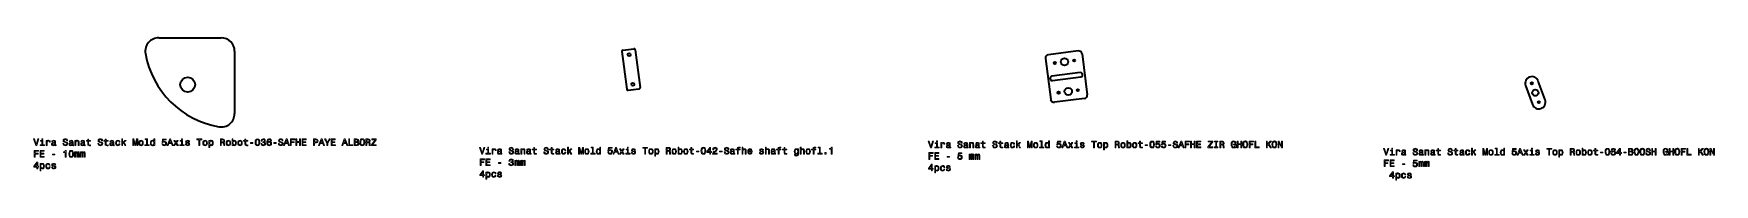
# Model space of a CAD drawing. Extents: x -148 to 2357, y 22 to 235.
import ezdxf

# ---------------------------------------------------------------- set-up
doc = ezdxf.new("R2010")
doc.units = 0

msp = doc.modelspace()

# ---------------------------------------------------------------- linework, layer by layer
at = {"color": 7, "lineweight": 35}
for p, q in [((38.5, 235), (131.7, 235)), ((151.7, 215), (151.7, 121.8)), ((728.8, 214.4), (736, 158.3)), ((748.6, 216.9), (755.8, 160.8)), ((1359.8, 204.1), (1367.7, 143)), ((1408.8, 215.4), (1364.2, 209.7)), ((1414.4, 211.1), (1422.2, 150)), ((1411.7, 183), (1369.6, 177.5)), ((1370.4, 171.1), (1412.5, 176.5)), ((2075.3, 163.5), (2085.6, 135.4)), ((2104.4, 142.2), (2094.1, 170.4)), ((1417.9, 144.4), (1373.3, 138.7))]:
    msp.add_line(p, q, dxfattribs=at)
at = {"color": 7, "lineweight": 35, "ltscale": 0.399999}
for p, q in [((730.5, 216.6), (746.4, 218.7)), ((738.2, 156.5), (754.1, 158.6))]:
    msp.add_line(p, q, dxfattribs=at)
at = {"color": 7, "lineweight": 13}
for points in [[(-141.4, 84), (-143.9, 75.5), (-146.5, 84), (-147.9, 84), (-144.6, 74), (-143.2, 74), (-140, 84)], [(-134.3, 75.1), (-134.3, 81.5), (-137.6, 81.5), (-137.6, 80.4), (-135.6, 80.4), (-135.6, 75.1), (-138.2, 75.1), (-138.2, 74), (-131.7, 74), (-131.7, 75.1)], [(-134.3, 84.3), (-135.6, 84.3), (-135.6, 82.9), (-134.3, 82.9)], [(-129.1, 74), (-127.8, 74), (-127.8, 78.4), (-127.7, 79.5), (-127.3, 80.2), (-126.7, 80.7), (-125.8, 80.9), (-125.2, 80.8), (-124.7, 80.5), (-124.4, 80), (-124.3, 79.3), (-123, 79.3), (-123.2, 80.5), (-123.7, 81.3), (-124.5, 81.8), (-125.5, 82), (-126.3, 81.9), (-126.9, 81.6), (-127.5, 81.1), (-127.9, 80.4), (-127.9, 81.7), (-129.1, 81.7)], [(-116.3, 75), (-116.3, 74.9), (-116.2, 74.5), (-116, 74.1), (-115.1, 73.8), (-114.4, 74), (-114.4, 74.9), (-114.7, 74.9), (-115.1, 75.1), (-115.2, 75.7), (-115.2, 79.7), (-115.3, 80.7), (-115.8, 81.4), (-116.7, 81.8), (-118, 82), (-119.2, 81.8), (-120.1, 81.3), (-120.6, 80.6), (-120.8, 79.6), (-120.8, 79.5), (-119.7, 79.5), (-119.6, 80.1), (-119.2, 80.5), (-118.7, 80.8), (-118, 80.9), (-117.3, 80.8), (-116.8, 80.6), (-116.5, 80.2), (-116.4, 79.7), (-116.4, 79.1), (-116.7, 78.8), (-117.2, 78.6), (-118.3, 78.5), (-119.6, 78.3), (-120.4, 77.8), (-121, 77.1), (-121.1, 76), (-121, 75.1), (-120.5, 74.4), (-119.8, 73.9), (-118.8, 73.8), (-117.5, 74.1)], [(-116.4, 76.7), (-116.6, 75.9), (-117.1, 75.4), (-117.7, 75), (-118.6, 74.9), (-119.1, 74.9), (-119.5, 75.2), (-119.8, 75.6), (-119.9, 76.1), (-119.8, 76.6), (-119.6, 77), (-118.6, 77.4), (-117.5, 77.6), (-116.4, 77.9)], [(-102.8, 77.3), (-104.1, 77.3), (-103.8, 75.8), (-103.1, 74.6), (-102, 74), (-100.5, 73.7), (-99, 73.9), (-97.9, 74.6), (-97.2, 75.6), (-97, 76.9), (-97.2, 78.1), (-97.8, 78.8), (-98.8, 79.3), (-100.1, 79.7), (-101.2, 80), (-101.9, 80.3), (-102.3, 80.8), (-102.5, 81.5), (-102.3, 82.1), (-102, 82.6), (-101.4, 82.9), (-100.6, 83.1), (-99.8, 82.9), (-99.2, 82.5), (-98.7, 81.9), (-98.5, 81), (-97.2, 81), (-97.2, 81), (-97.5, 82.4), (-98.1, 83.4), (-99.2, 84), (-100.6, 84.2), (-101.9, 84), (-103, 83.4), (-103.6, 82.5), (-103.8, 81.3), (-103.6, 80.2), (-103.1, 79.5), (-102.2, 79), (-101, 78.6), (-99.9, 78.3), (-99, 77.9), (-98.5, 77.5), (-98.3, 76.7), (-98.5, 76), (-98.9, 75.4), (-99.6, 75), (-100.5, 74.9), (-101.4, 75.1), (-102.2, 75.5), (-102.7, 76.3)], [(-90.3, 75), (-90.3, 74.9), (-90.2, 74.5), (-90, 74.1), (-89.1, 73.8), (-88.4, 74), (-88.4, 74.9), (-88.7, 74.9), (-89.1, 75.1), (-89.1, 75.7), (-89.1, 79.7), (-89.3, 80.7), (-89.8, 81.4), (-90.7, 81.8), (-91.9, 82), (-93.1, 81.8), (-94, 81.3), (-94.6, 80.6), (-94.8, 79.6), (-94.8, 79.5), (-93.6, 79.5), (-93.5, 80.1), (-93.2, 80.5), (-92.7, 80.8), (-92, 80.9), (-91.3, 80.8), (-90.8, 80.6), (-90.5, 80.2), (-90.4, 79.7), (-90.4, 79.1), (-90.6, 78.8), (-91.2, 78.6), (-92.3, 78.5), (-93.5, 78.3), (-94.4, 77.8), (-94.9, 77.1), (-95.1, 76), (-95, 75.1), (-94.5, 74.4), (-93.8, 73.9), (-92.8, 73.8), (-91.5, 74.1)], [(-90.4, 76.7), (-90.6, 75.9), (-91, 75.4), (-91.7, 75), (-92.6, 74.9), (-93.1, 74.9), (-93.5, 75.2), (-93.8, 75.6), (-93.8, 76.1), (-93.8, 76.6), (-93.5, 77), (-92.6, 77.4), (-91.5, 77.6), (-90.4, 77.9)], [(-86.2, 74), (-84.9, 74), (-84.9, 78.5), (-84.8, 79.5), (-84.4, 80.2), (-83.7, 80.7), (-82.8, 80.9), (-82.2, 80.7), (-81.7, 80.3), (-81.5, 79.7), (-81.4, 78.8), (-81.4, 74), (-80.2, 74), (-80.2, 79.1), (-80.2, 80.1), (-80.5, 80.9), (-81.3, 81.7), (-82.7, 82), (-83.4, 81.9), (-84, 81.6), (-84.6, 81.2), (-85, 80.5), (-85, 81.7), (-86.2, 81.7)], [(-72.9, 75), (-72.9, 74.9), (-72.8, 74.5), (-72.6, 74.1), (-71.7, 73.8), (-71, 74), (-71, 74.9), (-71.3, 74.9), (-71.7, 75.1), (-71.8, 75.7), (-71.8, 79.7), (-72, 80.7), (-72.5, 81.4), (-73.3, 81.8), (-74.6, 82), (-75.8, 81.8), (-76.7, 81.3), (-77.2, 80.6), (-77.4, 79.6), (-77.4, 79.5), (-76.3, 79.5), (-76.2, 80.1), (-75.9, 80.5), (-75.4, 80.8), (-74.6, 80.9), (-73.9, 80.8), (-73.4, 80.6), (-73.1, 80.2), (-73, 79.7), (-73.1, 79.1), (-73.3, 78.8), (-73.9, 78.6), (-75, 78.5), (-76.2, 78.3), (-77.1, 77.8), (-77.6, 77.1), (-77.7, 76), (-77.6, 75.1), (-77.2, 74.4), (-76.4, 73.9), (-75.4, 73.8), (-74.1, 74.1)], [(-73.1, 76.7), (-73.2, 75.9), (-73.7, 75.4), (-74.4, 75), (-75.2, 74.9), (-75.8, 74.9), (-76.2, 75.2), (-76.4, 75.6), (-76.5, 76.1), (-76.4, 76.6), (-76.2, 77), (-75.3, 77.4), (-74.1, 77.6), (-73.1, 77.9)], [(-67.1, 80.4), (-67.1, 76.5), (-67, 75.3), (-66.6, 74.4), (-65.8, 73.9), (-64.5, 73.7), (-63, 73.8), (-63, 74.9), (-64.1, 74.8), (-65.1, 74.9), (-65.6, 75.3), (-65.8, 75.9), (-65.9, 76.7), (-65.9, 80.4), (-63, 80.4), (-63, 81.5), (-65.9, 81.5), (-65.9, 83.7), (-67.1, 83.7), (-67.1, 81.5), (-69.3, 81.5), (-69.3, 80.4)], [(-50.8, 77.3), (-52.1, 77.3), (-51.8, 75.8), (-51.1, 74.6), (-50, 74), (-48.5, 73.7), (-47, 73.9), (-45.9, 74.6), (-45.2, 75.6), (-44.9, 76.9), (-45.1, 78.1), (-45.7, 78.8), (-46.7, 79.3), (-48, 79.7), (-49.1, 80), (-49.9, 80.3), (-50.3, 80.8), (-50.4, 81.5), (-50.3, 82.1), (-49.9, 82.6), (-49.3, 82.9), (-48.6, 83.1), (-47.7, 82.9), (-47.1, 82.5), (-46.7, 81.9), (-46.5, 81), (-45.2, 81), (-45.2, 81), (-45.4, 82.4), (-46.1, 83.4), (-47.2, 84), (-48.6, 84.2), (-49.9, 84), (-50.9, 83.4), (-51.6, 82.5), (-51.8, 81.3), (-51.6, 80.2), (-51, 79.5), (-50.2, 79), (-49, 78.6), (-47.8, 78.3), (-47, 77.9), (-46.4, 77.5), (-46.2, 76.7), (-46.4, 76), (-46.9, 75.4), (-47.5, 75), (-48.4, 74.9), (-49.4, 75.1), (-50.1, 75.5), (-50.6, 76.3)], [(-41.1, 80.4), (-41.1, 76.5), (-41, 75.3), (-40.6, 74.4), (-39.8, 73.9), (-38.4, 73.7), (-36.9, 73.8), (-36.9, 74.9), (-38, 74.8), (-39, 74.9), (-39.6, 75.3), (-39.8, 75.9), (-39.8, 76.7), (-39.8, 80.4), (-36.9, 80.4), (-36.9, 81.5), (-39.8, 81.5), (-39.8, 83.7), (-41.1, 83.7), (-41.1, 81.5), (-43.3, 81.5), (-43.3, 80.4)], [(-29.5, 75), (-29.5, 74.9), (-29.5, 74.5), (-29.2, 74.1), (-28.3, 73.8), (-27.6, 74), (-27.6, 74.9), (-27.9, 74.9), (-28.3, 75.1), (-28.4, 75.7), (-28.4, 79.7), (-28.6, 80.7), (-29.1, 81.4), (-30, 81.8), (-31.2, 82), (-32.4, 81.8), (-33.3, 81.3), (-33.9, 80.6), (-34.1, 79.6), (-34.1, 79.5), (-32.9, 79.5), (-32.8, 80.1), (-32.5, 80.5), (-32, 80.8), (-31.3, 80.9), (-30.5, 80.8), (-30, 80.6), (-29.7, 80.2), (-29.6, 79.7), (-29.7, 79.1), (-29.9, 78.8), (-30.5, 78.6), (-31.6, 78.5), (-32.8, 78.3), (-33.7, 77.8), (-34.2, 77.1), (-34.4, 76), (-34.2, 75.1), (-33.8, 74.4), (-33.1, 73.9), (-32.1, 73.8), (-30.7, 74.1)], [(-29.7, 76.7), (-29.9, 75.9), (-30.3, 75.4), (-31, 75), (-31.9, 74.9), (-32.4, 74.9), (-32.8, 75.2), (-33, 75.6), (-33.1, 76.1), (-33.1, 76.6), (-32.8, 77), (-31.9, 77.4), (-30.7, 77.6), (-29.7, 77.9)], [(-20.5, 79.2), (-19.3, 79.2), (-19.5, 80.3), (-20.2, 81.2), (-21.1, 81.8), (-22.4, 82), (-23.8, 81.7), (-24.8, 80.9), (-25.5, 79.6), (-25.7, 77.8), (-25.5, 76.1), (-24.8, 74.8), (-23.8, 74), (-22.4, 73.7), (-21.2, 73.9), (-20.2, 74.5), (-19.6, 75.5), (-19.3, 76.8), (-20.5, 76.8), (-20.7, 75.9), (-21.1, 75.3), (-21.7, 75), (-22.4, 74.8), (-23.3, 75), (-23.9, 75.6), (-24.3, 76.5), (-24.4, 77.9), (-24.3, 79.2), (-23.9, 80.1), (-23.2, 80.7), (-22.4, 80.9), (-21.6, 80.8), (-21.1, 80.4), (-20.7, 79.9)], [(-16.6, 74), (-15.3, 74), (-15.3, 76.7), (-14, 78), (-11.7, 74), (-10.3, 74), (-13.2, 78.9), (-10.2, 81.7), (-11.8, 81.7), (-15.3, 78.2), (-15.3, 84.3), (-16.6, 84.3)], [(-0.1, 74), (1.1, 74), (1.1, 83.1), (2.9, 74), (4.2, 74), (6, 83.1), (6, 74), (7.2, 74), (7.2, 84), (5.4, 84), (3.5, 75.2), (1.7, 84), (-0.1, 84)], [(8.9, 77.8), (9.1, 76.1), (9.8, 74.8), (10.8, 74), (12.2, 73.7), (13.6, 74), (14.7, 74.8), (15.3, 76.1), (15.6, 77.8), (15.3, 79.6), (14.7, 80.9), (13.6, 81.7), (12.2, 82), (10.8, 81.7), (9.8, 80.9), (9.1, 79.6)], [(10.2, 77.9), (10.3, 79.2), (10.7, 80.1), (11.3, 80.7), (12.2, 80.9), (13.1, 80.7), (13.7, 80.1), (14.1, 79.2), (14.3, 77.9), (14.1, 76.5), (13.7, 75.6), (13.1, 75), (12.2, 74.8), (11.3, 75), (10.7, 75.6), (10.3, 76.5)], [(20.4, 83.3), (20.4, 75.1), (17.8, 75.1), (17.8, 74), (24.3, 74), (24.3, 75.1), (21.7, 75.1), (21.7, 84.3), (18.4, 84.3), (18.4, 83.3)], [(31.3, 75.2), (31.3, 74), (32.6, 74), (32.6, 84.3), (31.4, 84.3), (31.4, 80.5), (30.4, 81.6), (29.8, 81.9), (29.1, 82), (27.9, 81.7), (26.9, 80.9), (26.3, 79.6), (26.1, 77.9), (26.3, 76.1), (26.9, 74.8), (27.9, 74), (29.1, 73.7), (29.8, 73.8), (30.4, 74.1)], [(29.3, 80.9), (30.2, 80.7), (30.8, 80.1), (31.2, 79.2), (31.3, 77.9), (31.2, 76.5), (30.8, 75.6), (30.2, 75), (29.3, 74.8), (28.5, 75), (27.9, 75.6), (27.5, 76.6), (27.4, 77.9), (27.5, 79.1), (27.9, 80.1), (28.5, 80.7)], [(43.3, 76.6), (43.7, 75.4), (44.4, 74.5), (45.4, 73.9), (46.7, 73.7), (48.2, 74), (49.3, 74.7), (50, 75.8), (50.3, 77.2), (50.1, 78.6), (49.4, 79.6), (48.3, 80.3), (46.9, 80.5), (45.8, 80.4), (45, 79.9), (45.4, 82.6), (49.8, 82.6), (49.8, 83.8), (44.4, 83.8), (43.6, 78.5), (44.8, 78.5), (45.6, 79.1), (46.7, 79.4), (47.6, 79.2), (48.3, 78.8), (48.8, 78.1), (48.9, 77.2), (48.8, 76.2), (48.3, 75.5), (47.6, 75.1), (46.7, 74.9), (45.9, 75), (45.3, 75.4), (44.9, 75.9), (44.7, 76.6)], [(51.2, 74), (52.5, 74), (53.6, 76.9), (57.6, 76.9), (58.6, 74), (60, 74), (56.3, 84), (54.9, 84)], [(54.1, 78.1), (55.6, 82.6), (57.1, 78.1)], [(62.2, 74), (64.2, 77), (66.2, 74), (67.8, 74), (65, 78), (67.6, 81.7), (66.1, 81.7), (64.3, 78.9), (62.4, 81.7), (60.9, 81.7), (63.4, 78), (60.7, 74)], [(73.8, 75.1), (73.8, 81.5), (70.6, 81.5), (70.6, 80.4), (72.6, 80.4), (72.6, 75.1), (70, 75.1), (70, 74), (76.5, 74), (76.5, 75.1)], [(73.9, 84.3), (72.5, 84.3), (72.5, 82.9), (73.9, 82.9)], [(82.4, 78.5), (81.2, 78.8), (80.3, 79.1), (80, 79.8), (80.1, 80.3), (80.4, 80.6), (80.9, 80.8), (81.6, 80.9), (82.3, 80.8), (82.8, 80.6), (83.1, 80.2), (83.3, 79.7), (84.5, 79.7), (84.5, 79.7), (84.3, 80.6), (83.7, 81.4), (82.8, 81.8), (81.6, 82), (80.3, 81.8), (79.5, 81.3), (78.9, 80.6), (78.7, 79.7), (78.9, 78.9), (79.3, 78.3), (79.9, 77.8), (80.9, 77.5), (82.3, 77.2), (83.2, 76.8), (83.4, 76.5), (83.5, 76.1), (83.3, 75.6), (83, 75.2), (82.4, 74.9), (81.7, 74.8), (80.9, 74.9), (80.3, 75.2), (79.9, 75.7), (79.8, 76.4), (78.5, 76.4), (78.7, 75.2), (79.3, 74.4), (80.3, 73.9), (81.6, 73.7), (82.9, 73.9), (83.9, 74.4), (84.5, 75.2), (84.7, 76.3), (84.6, 77.2), (84.1, 77.8), (83.4, 78.2)], [(98.3, 74), (99.6, 74), (99.6, 82.8), (102.7, 82.8), (102.7, 84), (95.3, 84), (95.3, 82.8), (98.3, 82.8)], [(104.3, 77.8), (104.5, 76.1), (105.2, 74.8), (106.2, 74), (107.6, 73.7), (109, 74), (110.1, 74.8), (110.8, 76.1), (111, 77.8), (110.8, 79.6), (110.1, 80.9), (109, 81.7), (107.6, 82), (106.2, 81.7), (105.2, 80.9), (104.5, 79.6)], [(105.6, 77.9), (105.7, 79.2), (106.1, 80.1), (106.8, 80.7), (107.6, 80.9), (108.5, 80.7), (109.2, 80.1), (109.6, 79.2), (109.7, 77.9), (109.6, 76.5), (109.2, 75.6), (108.5, 75), (107.6, 74.8), (106.8, 75), (106.1, 75.6), (105.7, 76.5)], [(114.5, 80.5), (114.5, 81.7), (113.3, 81.7), (113.3, 71), (114.5, 71), (114.5, 75.2), (115, 74.5), (115.5, 74), (116.7, 73.7), (118, 74), (118.9, 74.8), (119.5, 76.1), (119.8, 77.9), (119.5, 79.6), (118.9, 80.9), (118, 81.7), (116.7, 82), (116.1, 81.9), (115.5, 81.6), (115, 81.2)], [(116.5, 74.8), (115.7, 75), (115.1, 75.6), (114.7, 76.5), (114.5, 77.9), (114.7, 79.2), (115.1, 80.1), (115.7, 80.7), (116.5, 80.9), (117.3, 80.7), (117.9, 80.1), (118.3, 79.1), (118.5, 77.9), (118.3, 76.6), (117.9, 75.6), (117.3, 75)], [(130.4, 74), (131.8, 74), (131.8, 78.2), (133.2, 78.2), (134.2, 78.2), (134.8, 78), (135.1, 77.5), (135.3, 76.6), (135.4, 75.3), (135.4, 74.5), (135.6, 74), (137.1, 74), (137.1, 74.3), (136.8, 74.7), (136.7, 75.4), (136.6, 77), (136.3, 78.2), (136, 78.6), (135.5, 78.9), (136.1, 79.2), (136.5, 79.7), (136.7, 80.4), (136.8, 81.1), (136.6, 82.3), (136, 83.2), (135.1, 83.8), (133.8, 84), (130.4, 84)], [(133.4, 82.8), (134.3, 82.7), (134.9, 82.4), (135.3, 81.9), (135.4, 81.1), (135.3, 80.3), (134.9, 79.8), (134.2, 79.5), (133.3, 79.4), (131.8, 79.4), (131.8, 82.8)], [(139, 77.8), (139.2, 76.1), (139.9, 74.8), (140.9, 74), (142.3, 73.7), (143.7, 74), (144.8, 74.8), (145.4, 76.1), (145.7, 77.8), (145.4, 79.6), (144.8, 80.9), (143.7, 81.7), (142.3, 82), (140.9, 81.7), (139.9, 80.9), (139.2, 79.6)], [(140.3, 77.9), (140.4, 79.2), (140.8, 80.1), (141.5, 80.7), (142.3, 80.9), (143.2, 80.7), (143.9, 80.1), (144.3, 79.2), (144.4, 77.9), (144.3, 76.5), (143.9, 75.6), (143.2, 75), (142.3, 74.8), (141.5, 75), (140.8, 75.6), (140.4, 76.5)], [(149.2, 75.2), (150.2, 74.1), (151.4, 73.7), (152.7, 74), (153.6, 74.8), (154.2, 76.1), (154.5, 77.9), (154.2, 79.6), (153.6, 80.9), (152.7, 81.7), (151.4, 82), (150.2, 81.6), (149.7, 81.2), (149.2, 80.5), (149.2, 84.3), (148, 84.3), (148, 74), (149.2, 74)], [(153.2, 77.9), (153, 76.6), (152.6, 75.6), (152, 75), (151.2, 74.8), (150.4, 75), (149.8, 75.6), (149.4, 76.5), (149.2, 77.9), (149.4, 79.2), (149.8, 80.1), (150.4, 80.7), (151.2, 80.9), (152, 80.7), (152.6, 80.1), (153, 79.1)], [(156.3, 77.8), (156.6, 76.1), (157.2, 74.8), (158.3, 74), (159.7, 73.7), (161.1, 74), (162.1, 74.8), (162.8, 76.1), (163, 77.8), (162.8, 79.6), (162.1, 80.9), (161.1, 81.7), (159.7, 82), (158.3, 81.7), (157.2, 80.9), (156.6, 79.6)], [(157.6, 77.9), (157.8, 79.2), (158.2, 80.1), (158.8, 80.7), (159.7, 80.9), (160.6, 80.7), (161.2, 80.1), (161.6, 79.2), (161.7, 77.9), (161.6, 76.5), (161.2, 75.6), (160.6, 75), (159.7, 74.8), (158.8, 75), (158.2, 75.6), (157.8, 76.5)], [(167.1, 80.4), (167.1, 76.5), (167.2, 75.3), (167.6, 74.4), (168.4, 73.9), (169.7, 73.7), (171.2, 73.8), (171.2, 74.9), (170.1, 74.8), (169.2, 74.9), (168.6, 75.3), (168.4, 75.9), (168.3, 76.7), (168.3, 80.4), (171.2, 80.4), (171.2, 81.5), (168.3, 81.5), (168.3, 83.7), (167.1, 83.7), (167.1, 81.5), (164.9, 81.5), (164.9, 80.4)], [(175.3, 77.3), (178.8, 77.3), (178.8, 78.4), (175.3, 78.4)], [(182.2, 78.9), (182.5, 76.6), (183.1, 75), (184.2, 74), (185.7, 73.7), (187.2, 74), (188.3, 75), (188.9, 76.6), (189.2, 78.9), (188.9, 81.1), (188.7, 82), (188.3, 82.7), (187.2, 83.7), (185.7, 84.1), (184.2, 83.7), (183.1, 82.7), (182.5, 81.1)], [(183.6, 78.9), (183.7, 80.6), (184.1, 81.9), (184.7, 82.6), (185.7, 82.9), (186.7, 82.6), (187.3, 81.9), (187.7, 80.6), (187.8, 78.9), (187.7, 77.1), (187.3, 75.9), (186.7, 75.1), (185.7, 74.9), (184.7, 75.1), (184.1, 75.9), (183.7, 77.1)], [(190.8, 77.1), (190.8, 77), (191, 75.6), (191.7, 74.6), (192.7, 73.9), (194.1, 73.7), (195.6, 73.9), (196.8, 74.6), (197.5, 75.6), (197.7, 76.9), (197.6, 77.7), (197.3, 78.4), (196.8, 79), (196.1, 79.3), (197, 80.1), (197.4, 81.4), (197.2, 82.5), (196.5, 83.3), (195.5, 83.9), (194.1, 84.1), (192.8, 83.8), (191.8, 83.2), (191.2, 82.2), (191, 80.8), (191, 80.7), (192.3, 80.7), (192.4, 81.7), (192.8, 82.3), (193.4, 82.7), (194.2, 82.9), (195, 82.8), (195.5, 82.5), (195.8, 82), (196, 81.3), (195.8, 80.6), (195.5, 80.1), (194.9, 79.8), (194.1, 79.7), (193.5, 79.8), (193.5, 78.6), (194.2, 78.7), (195.1, 78.5), (195.8, 78.2), (196.2, 77.6), (196.3, 76.9), (196.2, 76), (195.8, 75.4), (195.1, 75), (194.2, 74.9), (193.3, 75.1), (192.7, 75.5), (192.2, 76.2), (192.1, 77.1)], [(206.5, 81.3), (206.2, 82.5), (205.6, 83.3), (204.6, 83.9), (203.4, 84.1), (202.5, 84), (201.8, 83.7), (201.1, 83.2), (200.6, 82.6), (200.1, 81.8), (199.8, 80.8), (199.6, 79.7), (199.6, 78.4), (199.8, 76.4), (200.5, 74.9), (201.6, 74), (203.2, 73.7), (204.6, 74), (205.7, 74.6), (206.4, 75.7), (206.6, 77.1), (206.4, 78.4), (205.7, 79.5), (204.7, 80.1), (203.4, 80.4), (202, 80.1), (201, 79.3), (201.2, 80.8), (201.7, 82), (202.4, 82.7), (203.4, 82.9), (204.1, 82.8), (204.6, 82.5), (205, 82), (205.2, 81.3)], [(205.2, 77), (205, 76.1), (204.6, 75.4), (204, 75), (203.2, 74.8), (202.3, 75), (201.7, 75.4), (201.3, 76.1), (201.1, 77), (201.3, 77.9), (201.7, 78.6), (202.4, 79), (203.2, 79.2), (204, 79), (204.6, 78.6), (205, 77.9)], [(210, 77.3), (213.5, 77.3), (213.5, 78.4), (210, 78.4)], [(218.1, 77.3), (216.8, 77.3), (217.1, 75.8), (217.8, 74.6), (218.9, 74), (220.4, 73.7), (221.9, 73.9), (223, 74.6), (223.7, 75.6), (224, 76.9), (223.8, 78.1), (223.2, 78.8), (222.2, 79.3), (220.9, 79.7), (219.8, 80), (219, 80.3), (218.6, 80.8), (218.5, 81.5), (218.6, 82.1), (219, 82.6), (219.6, 82.9), (220.3, 83.1), (221.2, 82.9), (221.8, 82.5), (222.2, 81.9), (222.4, 81), (223.7, 81), (223.7, 81), (223.5, 82.4), (222.8, 83.4), (221.7, 84), (220.3, 84.2), (219, 84), (218, 83.4), (217.4, 82.5), (217.1, 81.3), (217.3, 80.2), (217.9, 79.5), (218.7, 79), (219.9, 78.6), (221.1, 78.3), (221.9, 77.9), (222.5, 77.5), (222.7, 76.7), (222.5, 76), (222, 75.4), (221.4, 75), (220.5, 74.9), (219.5, 75.1), (218.8, 75.5), (218.3, 76.3)], [(224.7, 74), (226, 74), (227.1, 76.9), (231.1, 76.9), (232.1, 74), (233.5, 74), (229.8, 84), (228.3, 84)], [(227.5, 78.1), (229.1, 82.6), (230.6, 78.1)], [(234.8, 74), (236.1, 74), (236.1, 78.6), (240.3, 78.6), (240.3, 79.8), (236.1, 79.8), (236.1, 82.8), (241.3, 82.8), (241.3, 84), (234.8, 84)], [(243.1, 74), (244.4, 74), (244.4, 78.7), (248.4, 78.7), (248.4, 74), (249.8, 74), (249.8, 84), (248.4, 84), (248.4, 79.9), (244.4, 79.9), (244.4, 84), (243.1, 84)], [(252.1, 74), (258.4, 74), (258.4, 75.2), (253.4, 75.2), (253.4, 78.6), (257.9, 78.6), (257.9, 79.8), (253.4, 79.8), (253.4, 82.8), (258.3, 82.8), (258.3, 84), (252.1, 84)], [(269.4, 74), (270.7, 74), (270.7, 78.2), (272.2, 78.2), (273.7, 78.3), (274.9, 78.8), (275.6, 79.8), (275.9, 81.1), (275.7, 82.3), (275.1, 83.2), (274.2, 83.8), (272.9, 84), (269.4, 84)], [(272.5, 82.8), (273.4, 82.7), (274, 82.4), (274.4, 81.9), (274.5, 81.1), (274.4, 80.3), (274, 79.8), (273.3, 79.5), (272.4, 79.4), (270.7, 79.4), (270.7, 82.8)], [(276.7, 74), (278.1, 74), (279.1, 76.9), (283.1, 76.9), (284.2, 74), (285.5, 74), (281.9, 84), (280.4, 84)], [(279.6, 78.1), (281.1, 82.6), (282.7, 78.1)], [(290.6, 74), (290.6, 78), (293.8, 84), (292.3, 84), (289.9, 79.3), (287.4, 84), (285.8, 84), (289.2, 77.9), (289.2, 74)], [(295.4, 74), (301.8, 74), (301.8, 75.2), (296.8, 75.2), (296.8, 78.6), (301.2, 78.6), (301.2, 79.8), (296.8, 79.8), (296.8, 82.8), (301.7, 82.8), (301.7, 84), (295.4, 84)], [(311.4, 74), (312.8, 74), (313.8, 76.9), (317.8, 76.9), (318.9, 74), (320.2, 74), (316.6, 84), (315.1, 84)], [(314.3, 78.1), (315.8, 82.6), (317.4, 78.1)], [(321.6, 74), (328, 74), (328, 75.2), (322.9, 75.2), (322.9, 84), (321.6, 84)], [(335, 79.4), (336, 80.2), (336.2, 80.8), (336.3, 81.5), (336.1, 82.6), (335.6, 83.3), (334.7, 83.8), (333.4, 84), (329.8, 84), (329.8, 74), (333.6, 74), (334.9, 74.2), (335.9, 74.8), (336.6, 75.7), (336.8, 77), (336.6, 77.8), (336.3, 78.5), (335.7, 79.1)], [(333.1, 79.8), (331.2, 79.8), (331.2, 82.8), (333.2, 82.8), (334, 82.7), (334.6, 82.4), (334.9, 82), (335, 81.3), (334.9, 80.7), (334.5, 80.2), (334, 79.9)], [(333.4, 75.2), (331.2, 75.2), (331.2, 78.6), (333.3, 78.6), (334.2, 78.5), (334.9, 78.2), (335.3, 77.7), (335.4, 77), (335.3, 76.2), (334.9, 75.6), (334.3, 75.3)], [(338.1, 79), (338.4, 76.7), (339.2, 75.1), (340.3, 74.1), (341.8, 73.7), (343.4, 74.1), (344.5, 75.1), (345.3, 76.7), (345.6, 79), (345.3, 81.2), (345, 82.1), (344.5, 82.9), (343.4, 83.9), (342.6, 84.2), (341.8, 84.3), (340.3, 83.9), (339.1, 82.9), (338.4, 81.2)], [(339.5, 79), (339.7, 80.7), (340.2, 82), (340.9, 82.8), (341.8, 83.1), (342.8, 82.8), (343.5, 82), (344, 80.7), (344.2, 79), (344, 77.2), (343.5, 76), (342.8, 75.2), (341.8, 74.9), (340.9, 75.2), (340.2, 76), (339.7, 77.2)], [(347.3, 74), (348.6, 74), (348.6, 78.2), (350, 78.2), (351, 78.2), (351.7, 78), (352, 77.5), (352.2, 76.6), (352.2, 75.3), (352.3, 74.5), (352.5, 74), (354, 74), (354, 74.3), (353.7, 74.7), (353.5, 75.4), (353.4, 77), (353.2, 78.2), (352.9, 78.6), (352.4, 78.9), (352.9, 79.2), (353.3, 79.7), (353.6, 80.4), (353.7, 81.1), (353.5, 82.3), (352.9, 83.2), (351.9, 83.8), (350.7, 84), (347.3, 84)], [(350.3, 82.8), (351.2, 82.7), (351.8, 82.4), (352.2, 81.9), (352.3, 81.1), (352.2, 80.3), (351.8, 79.8), (351.1, 79.5), (350.2, 79.4), (348.6, 79.4), (348.6, 82.8)], [(355.6, 74), (362.8, 74), (362.8, 75.2), (357.2, 75.2), (362.8, 82.8), (362.8, 84), (356, 84), (356, 82.8), (361.3, 82.8), (355.6, 75.1)], [(1191.7, 80.7), (1189.2, 72.2), (1186.6, 80.7), (1185.3, 80.7), (1188.5, 70.7), (1189.9, 70.7), (1193.1, 80.7)], [(1198.8, 71.8), (1198.8, 78.2), (1195.5, 78.2), (1195.5, 77.1), (1197.5, 77.1), (1197.5, 71.8), (1194.9, 71.8), (1194.9, 70.7), (1201.4, 70.7), (1201.4, 71.8)], [(1198.8, 81.1), (1197.5, 81.1), (1197.5, 79.6), (1198.8, 79.6)], [(1204.1, 70.7), (1205.3, 70.7), (1205.3, 75.1), (1205.5, 76.2), (1205.8, 77), (1206.5, 77.4), (1207.3, 77.6), (1208, 77.5), (1208.4, 77.2), (1208.7, 76.7), (1208.8, 76.1), (1210.1, 76.1), (1209.9, 77.2), (1209.5, 78.1), (1208.7, 78.6), (1207.6, 78.7), (1206.8, 78.6), (1206.2, 78.3), (1205.7, 77.8), (1205.2, 77.2), (1205.2, 78.5), (1204.1, 78.5)], [(1216.8, 71.7), (1216.8, 71.7), (1216.9, 71.2), (1217.1, 70.8), (1218, 70.6), (1218.8, 70.7), (1218.8, 71.7), (1218.4, 71.6), (1218, 71.8), (1218, 72.4), (1218, 76.4), (1217.8, 77.4), (1217.3, 78.1), (1216.4, 78.6), (1215.2, 78.7), (1214, 78.6), (1213.1, 78.1), (1212.5, 77.3), (1212.3, 76.3), (1212.3, 76.2), (1213.5, 76.2), (1213.6, 76.8), (1213.9, 77.2), (1214.4, 77.5), (1215.1, 77.6), (1215.8, 77.5), (1216.3, 77.3), (1216.6, 76.9), (1216.7, 76.4), (1216.7, 75.8), (1216.5, 75.5), (1215.9, 75.4), (1214.8, 75.3), (1213.6, 75), (1212.7, 74.5), (1212.2, 73.8), (1212, 72.8), (1212.2, 71.8), (1212.6, 71.1), (1213.3, 70.6), (1214.3, 70.5), (1215.7, 70.8)], [(1230.3, 74), (1229, 74), (1229.3, 72.5), (1230, 71.4), (1231.1, 70.7), (1232.6, 70.4), (1234.1, 70.7), (1235.2, 71.3), (1235.9, 72.3), (1236.2, 73.6), (1236, 74.8), (1235.4, 75.6), (1234.4, 76.1), (1233.1, 76.4), (1231.9, 76.7), (1231.2, 77), (1230.8, 77.5), (1230.7, 78.2), (1230.8, 78.9), (1231.2, 79.4), (1231.7, 79.7), (1232.5, 79.8), (1233.3, 79.7), (1234, 79.3), (1234.4, 78.6), (1234.6, 77.7), (1235.9, 77.7), (1235.9, 77.8), (1235.7, 79.1), (1235, 80.1), (1233.9, 80.8), (1232.5, 81), (1231.2, 80.8), (1230.2, 80.2), (1229.5, 79.2), (1229.3, 78), (1229.5, 76.9), (1230, 76.2), (1230.9, 75.7), (1232.1, 75.3), (1233.2, 75), (1234.1, 74.7), (1234.7, 74.2), (1234.8, 73.5), (1234.7, 72.7), (1234.2, 72.1), (1233.5, 71.8), (1232.7, 71.7), (1231.7, 71.8), (1230.9, 72.3), (1230.5, 73)], [(1242.9, 71.7), (1242.9, 71.7), (1242.9, 71.2), (1243.2, 70.8), (1244.1, 70.6), (1244.8, 70.7), (1244.8, 71.7), (1244.5, 71.6), (1244.1, 71.8), (1244, 72.4), (1244, 76.4), (1243.8, 77.4), (1243.3, 78.1), (1242.4, 78.6), (1241.2, 78.7), (1240, 78.6), (1239.1, 78.1), (1238.5, 77.3), (1238.3, 76.3), (1238.3, 76.2), (1239.5, 76.2), (1239.6, 76.8), (1239.9, 77.2), (1240.4, 77.5), (1241.2, 77.6), (1241.9, 77.5), (1242.4, 77.3), (1242.7, 76.9), (1242.8, 76.4), (1242.7, 75.8), (1242.5, 75.5), (1241.9, 75.4), (1240.8, 75.3), (1239.6, 75), (1238.7, 74.5), (1238.2, 73.8), (1238, 72.8), (1238.2, 71.8), (1238.6, 71.1), (1239.3, 70.6), (1240.3, 70.5), (1241.7, 70.8)], [(1246.9, 70.7), (1248.2, 70.7), (1248.2, 75.2), (1248.3, 76.2), (1248.8, 77), (1249.4, 77.4), (1250.3, 77.6), (1251, 77.4), (1251.4, 77.1), (1251.6, 76.4), (1251.7, 75.5), (1251.7, 70.7), (1253, 70.7), (1253, 75.8), (1252.9, 76.8), (1252.6, 77.7), (1251.8, 78.5), (1250.5, 78.7), (1249.7, 78.6), (1249.1, 78.4), (1248.6, 77.9), (1248.2, 77.3), (1248.2, 78.5), (1246.9, 78.5)], [(1260.2, 71.7), (1260.2, 71.7), (1260.3, 71.2), (1260.5, 70.8), (1261.4, 70.6), (1262.1, 70.7), (1262.1, 71.7), (1261.8, 71.6), (1261.4, 71.8), (1261.3, 72.4), (1261.3, 76.4), (1261.2, 77.4), (1260.7, 78.1), (1259.8, 78.6), (1258.5, 78.7), (1257.3, 78.6), (1256.4, 78.1), (1255.9, 77.3), (1255.7, 76.3), (1255.7, 76.2), (1256.8, 76.2), (1256.9, 76.8), (1257.3, 77.2), (1257.8, 77.5), (1258.5, 77.6), (1259.2, 77.5), (1259.7, 77.3), (1260, 76.9), (1260.1, 76.4), (1260.1, 75.8), (1259.8, 75.5), (1259.3, 75.4), (1258.2, 75.3), (1256.9, 75), (1256.1, 74.5), (1255.5, 73.8), (1255.4, 72.8), (1255.5, 71.8), (1256, 71.1), (1256.7, 70.6), (1257.7, 70.5), (1259, 70.8)], [(1266, 77.1), (1266, 73.2), (1266.1, 72), (1266.5, 71.1), (1267.3, 70.6), (1268.7, 70.4), (1270.2, 70.5), (1270.2, 71.6), (1269.1, 71.5), (1268.1, 71.6), (1267.5, 72), (1267.3, 72.6), (1267.3, 73.5), (1267.3, 77.1), (1270.2, 77.1), (1270.2, 78.2), (1267.3, 78.2), (1267.3, 80.5), (1266, 80.5), (1266, 78.2), (1263.8, 78.2), (1263.8, 77.1)], [(1282.4, 74), (1281, 74), (1281.3, 72.5), (1282.1, 71.4), (1283.2, 70.7), (1284.7, 70.4), (1286.1, 70.7), (1287.3, 71.3), (1288, 72.3), (1288.2, 73.6), (1288, 74.8), (1287.4, 75.6), (1286.4, 76.1), (1285.1, 76.4), (1284, 76.7), (1283.2, 77), (1282.8, 77.5), (1282.7, 78.2), (1282.8, 78.9), (1283.2, 79.4), (1283.8, 79.7), (1284.6, 79.8), (1285.4, 79.7), (1286, 79.3), (1286.4, 78.6), (1286.6, 77.7), (1287.9, 77.7), (1287.9, 77.8), (1287.7, 79.1), (1287, 80.1), (1286, 80.8), (1284.5, 81), (1283.2, 80.8), (1282.2, 80.2), (1281.6, 79.2), (1281.3, 78), (1281.5, 76.9), (1282.1, 76.2), (1282.9, 75.7), (1284.1, 75.3), (1285.3, 75), (1286.2, 74.7), (1286.7, 74.2), (1286.9, 73.5), (1286.7, 72.7), (1286.3, 72.1), (1285.6, 71.8), (1284.7, 71.7), (1283.7, 71.8), (1283, 72.3), (1282.5, 73)], [(1292, 77.1), (1292, 73.2), (1292.1, 72), (1292.5, 71.1), (1293.3, 70.6), (1294.7, 70.4), (1296.2, 70.5), (1296.2, 71.6), (1295.1, 71.5), (1294.1, 71.6), (1293.6, 72), (1293.3, 72.6), (1293.3, 73.5), (1293.3, 77.1), (1296.2, 77.1), (1296.2, 78.2), (1293.3, 78.2), (1293.3, 80.5), (1292, 80.5), (1292, 78.2), (1289.8, 78.2), (1289.8, 77.1)], [(1303.6, 71.7), (1303.6, 71.7), (1303.7, 71.2), (1303.9, 70.8), (1304.8, 70.6), (1305.5, 70.7), (1305.5, 71.7), (1305.2, 71.6), (1304.8, 71.8), (1304.7, 72.4), (1304.7, 76.4), (1304.5, 77.4), (1304, 78.1), (1303.2, 78.6), (1301.9, 78.7), (1300.7, 78.6), (1299.8, 78.1), (1299.3, 77.3), (1299.1, 76.3), (1299.1, 76.2), (1300.2, 76.2), (1300.3, 76.8), (1300.6, 77.2), (1301.1, 77.5), (1301.9, 77.6), (1302.6, 77.5), (1303.1, 77.3), (1303.4, 76.9), (1303.5, 76.4), (1303.4, 75.8), (1303.2, 75.5), (1302.6, 75.4), (1301.5, 75.3), (1300.3, 75), (1299.4, 74.5), (1298.9, 73.8), (1298.8, 72.8), (1298.9, 71.8), (1299.3, 71.1), (1300.1, 70.6), (1301.1, 70.5), (1302.4, 70.8)], [(1312.6, 75.9), (1313.9, 75.9), (1313.6, 77), (1313, 78), (1312, 78.5), (1310.8, 78.7), (1309.4, 78.4), (1308.3, 77.6), (1307.7, 76.3), (1307.4, 74.6), (1307.6, 72.8), (1308.3, 71.5), (1309.3, 70.7), (1310.7, 70.4), (1311.9, 70.7), (1312.9, 71.3), (1313.6, 72.2), (1313.9, 73.5), (1312.7, 73.5), (1312.4, 72.7), (1312, 72.1), (1311.5, 71.7), (1310.8, 71.6), (1309.9, 71.8), (1309.2, 72.3), (1308.9, 73.3), (1308.7, 74.6), (1308.9, 75.9), (1309.3, 76.8), (1309.9, 77.4), (1310.8, 77.6), (1311.5, 77.5), (1312.1, 77.2), (1312.4, 76.6)], [(1316.5, 70.7), (1317.8, 70.7), (1317.8, 73.4), (1319.1, 74.7), (1321.4, 70.7), (1322.8, 70.7), (1320, 75.6), (1322.9, 78.5), (1321.3, 78.5), (1317.8, 75), (1317.8, 81.1), (1316.5, 81.1)], [(1333.1, 70.7), (1334.2, 70.7), (1334.2, 79.8), (1336.1, 70.7), (1337.3, 70.7), (1339.2, 79.8), (1339.2, 70.7), (1340.3, 70.7), (1340.3, 80.7), (1338.5, 80.7), (1336.7, 71.9), (1334.8, 80.7), (1333.1, 80.7)], [(1342, 74.6), (1342.2, 72.8), (1342.9, 71.5), (1343.9, 70.7), (1345.4, 70.4), (1346.7, 70.7), (1347.8, 71.5), (1348.5, 72.8), (1348.7, 74.6), (1348.5, 76.3), (1347.8, 77.7), (1346.7, 78.4), (1345.4, 78.7), (1343.9, 78.4), (1342.9, 77.6), (1342.2, 76.3)], [(1343.3, 74.6), (1343.4, 75.9), (1343.8, 76.8), (1344.5, 77.4), (1345.4, 77.6), (1346.2, 77.4), (1346.9, 76.8), (1347.3, 75.9), (1347.4, 74.6), (1347.3, 73.3), (1346.9, 72.3), (1346.2, 71.8), (1345.4, 71.6), (1344.5, 71.8), (1343.8, 72.3), (1343.4, 73.3)], [(1353.6, 80), (1353.6, 71.8), (1351, 71.8), (1351, 70.7), (1357.4, 70.7), (1357.4, 71.8), (1354.8, 71.8), (1354.8, 81.1), (1351.6, 81.1), (1351.6, 80)], [(1364.5, 71.9), (1364.5, 70.7), (1365.7, 70.7), (1365.7, 81.1), (1364.5, 81.1), (1364.5, 77.3), (1363.5, 78.4), (1362.9, 78.6), (1362.3, 78.7), (1361, 78.4), (1360.1, 77.6), (1359.5, 76.3), (1359.2, 74.6), (1359.5, 72.9), (1360.1, 71.5), (1361, 70.7), (1362.3, 70.4), (1362.9, 70.5), (1363.5, 70.8)], [(1362.5, 77.6), (1363.3, 77.4), (1363.9, 76.8), (1364.3, 75.9), (1364.5, 74.6), (1364.3, 73.3), (1363.9, 72.3), (1363.3, 71.8), (1362.5, 71.6), (1361.7, 71.8), (1361.1, 72.3), (1360.7, 73.3), (1360.5, 74.6), (1360.7, 75.9), (1361.1, 76.8), (1361.7, 77.4)], [(1376.5, 73.3), (1376.8, 72.1), (1377.5, 71.2), (1378.5, 70.6), (1379.9, 70.4), (1381.3, 70.7), (1382.5, 71.4), (1383.2, 72.5), (1383.4, 74), (1383.2, 75.3), (1382.5, 76.4), (1381.4, 77), (1380, 77.3), (1379, 77.1), (1378.1, 76.6), (1378.5, 79.3), (1382.9, 79.3), (1382.9, 80.5), (1377.6, 80.5), (1376.8, 75.2), (1377.9, 75.2), (1378.8, 75.9), (1379.8, 76.1), (1380.7, 76), (1381.4, 75.5), (1381.9, 74.8), (1382.1, 73.9), (1381.9, 73), (1381.4, 72.3), (1380.7, 71.8), (1379.8, 71.7), (1379.1, 71.8), (1378.5, 72.1), (1378, 72.6), (1377.8, 73.3)], [(1384.3, 70.7), (1385.7, 70.7), (1386.7, 73.7), (1390.7, 73.7), (1391.8, 70.7), (1393.1, 70.7), (1389.5, 80.7), (1388, 80.7)], [(1387.2, 74.9), (1388.7, 79.3), (1390.3, 74.9)], [(1395.3, 70.7), (1397.3, 73.7), (1399.4, 70.7), (1400.9, 70.7), (1398.1, 74.7), (1400.7, 78.5), (1399.3, 78.5), (1397.4, 75.6), (1395.5, 78.5), (1394, 78.5), (1396.6, 74.7), (1393.9, 70.7)], [(1407, 71.8), (1407, 78.2), (1403.7, 78.2), (1403.7, 77.1), (1405.7, 77.1), (1405.7, 71.8), (1403.1, 71.8), (1403.1, 70.7), (1409.6, 70.7), (1409.6, 71.8)], [(1407, 81.1), (1405.7, 81.1), (1405.7, 79.6), (1407, 79.6)], [(1415.6, 75.2), (1414.3, 75.5), (1413.4, 75.8), (1413.1, 76.5), (1413.2, 77), (1413.5, 77.3), (1414, 77.6), (1414.7, 77.7), (1415.4, 77.6), (1415.9, 77.3), (1416.3, 76.9), (1416.4, 76.4), (1417.6, 76.4), (1417.6, 76.4), (1417.4, 77.4), (1416.8, 78.1), (1415.9, 78.6), (1414.7, 78.7), (1413.5, 78.6), (1412.6, 78.1), (1412, 77.4), (1411.8, 76.5), (1412, 75.6), (1412.4, 75), (1413, 74.6), (1414, 74.3), (1415.4, 73.9), (1416.3, 73.6), (1416.5, 73.3), (1416.6, 72.9), (1416.5, 72.3), (1416.1, 71.9), (1415.6, 71.7), (1414.8, 71.6), (1414, 71.7), (1413.4, 72), (1413.1, 72.4), (1412.9, 73.1), (1411.7, 73.1), (1411.9, 72), (1412.5, 71.1), (1413.4, 70.6), (1414.7, 70.4), (1416.1, 70.6), (1417.1, 71.1), (1417.7, 71.9), (1417.9, 73), (1417.7, 73.9), (1417.3, 74.5), (1416.5, 74.9)], [(1431.4, 70.7), (1432.8, 70.7), (1432.8, 79.5), (1435.8, 79.5), (1435.8, 80.7), (1428.4, 80.7), (1428.4, 79.5), (1431.4, 79.5)], [(1437.4, 74.6), (1437.6, 72.8), (1438.3, 71.5), (1439.4, 70.7), (1440.8, 70.4), (1442.2, 70.7), (1443.2, 71.5), (1443.9, 72.8), (1444.1, 74.6), (1443.9, 76.3), (1443.2, 77.7), (1442.2, 78.4), (1440.8, 78.7), (1439.4, 78.4), (1438.3, 77.6), (1437.6, 76.3)], [(1438.7, 74.6), (1438.8, 75.9), (1439.2, 76.8), (1439.9, 77.4), (1440.8, 77.6), (1441.6, 77.4), (1442.3, 76.8), (1442.7, 75.9), (1442.8, 74.6), (1442.7, 73.3), (1442.3, 72.3), (1441.6, 71.8), (1440.8, 71.6), (1439.9, 71.8), (1439.2, 72.3), (1438.8, 73.3)], [(1447.7, 77.3), (1447.7, 78.5), (1446.4, 78.5), (1446.4, 67.7), (1447.7, 67.7), (1447.7, 71.9), (1448.1, 71.2), (1448.6, 70.8), (1449.9, 70.4), (1451.1, 70.7), (1452, 71.5), (1452.7, 72.8), (1452.9, 74.6), (1452.7, 76.3), (1452, 77.6), (1451.1, 78.4), (1449.9, 78.7), (1449.2, 78.6), (1448.6, 78.4), (1448.1, 77.9)], [(1449.7, 71.6), (1448.8, 71.8), (1448.2, 72.3), (1447.8, 73.3), (1447.7, 74.6), (1447.8, 75.9), (1448.2, 76.8), (1448.8, 77.4), (1449.7, 77.6), (1450.4, 77.4), (1451.1, 76.8), (1451.4, 75.9), (1451.6, 74.6), (1451.4, 73.3), (1451.1, 72.3), (1450.4, 71.8)], [(1463.6, 70.7), (1464.9, 70.7), (1464.9, 74.9), (1466.3, 74.9), (1467.3, 74.9), (1467.9, 74.7), (1468.3, 74.2), (1468.4, 73.4), (1468.5, 72.1), (1468.6, 71.2), (1468.8, 70.7), (1470.3, 70.7), (1470.3, 71), (1469.9, 71.4), (1469.8, 72.1), (1469.7, 73.8), (1469.5, 75), (1469.1, 75.3), (1468.6, 75.6), (1469.2, 76), (1469.6, 76.5), (1469.9, 77.1), (1469.9, 77.9), (1469.7, 79.1), (1469.2, 80), (1468.2, 80.5), (1466.9, 80.7), (1463.6, 80.7)], [(1466.5, 79.5), (1467.4, 79.4), (1468, 79.1), (1468.4, 78.6), (1468.6, 77.8), (1468.4, 77), (1468, 76.5), (1467.4, 76.2), (1466.5, 76.2), (1464.9, 76.2), (1464.9, 79.5)], [(1472.1, 74.6), (1472.3, 72.8), (1473, 71.5), (1474.1, 70.7), (1475.5, 70.4), (1476.9, 70.7), (1477.9, 71.5), (1478.6, 72.8), (1478.8, 74.6), (1478.6, 76.3), (1477.9, 77.7), (1476.9, 78.4), (1475.5, 78.7), (1474.1, 78.4), (1473, 77.6), (1472.3, 76.3)], [(1473.4, 74.6), (1473.5, 75.9), (1473.9, 76.8), (1474.6, 77.4), (1475.5, 77.6), (1476.3, 77.4), (1477, 76.8), (1477.4, 75.9), (1477.5, 74.6), (1477.4, 73.3), (1477, 72.3), (1476.3, 71.8), (1475.5, 71.6), (1474.6, 71.8), (1473.9, 72.3), (1473.5, 73.3)], [(1482.4, 71.9), (1483.3, 70.8), (1484.6, 70.4), (1485.8, 70.7), (1486.7, 71.5), (1487.4, 72.9), (1487.6, 74.6), (1487.4, 76.3), (1486.7, 77.6), (1485.8, 78.4), (1484.6, 78.7), (1483.3, 78.4), (1482.8, 77.9), (1482.4, 77.3), (1482.4, 81.1), (1481.1, 81.1), (1481.1, 70.7), (1482.4, 70.7)], [(1486.3, 74.6), (1486.1, 73.3), (1485.8, 72.3), (1485.1, 71.8), (1484.4, 71.6), (1483.5, 71.8), (1482.9, 72.3), (1482.5, 73.3), (1482.4, 74.6), (1482.5, 75.9), (1482.9, 76.8), (1483.5, 77.4), (1484.4, 77.6), (1485.1, 77.4), (1485.8, 76.8), (1486.1, 75.9)], [(1489.5, 74.6), (1489.7, 72.8), (1490.4, 71.5), (1491.4, 70.7), (1492.8, 70.4), (1494.2, 70.7), (1495.3, 71.5), (1495.9, 72.8), (1496.2, 74.6), (1495.9, 76.3), (1495.3, 77.7), (1494.2, 78.4), (1492.8, 78.7), (1491.4, 78.4), (1490.4, 77.6), (1489.7, 76.3)], [(1490.8, 74.6), (1490.9, 75.9), (1491.3, 76.8), (1491.9, 77.4), (1492.8, 77.6), (1493.7, 77.4), (1494.3, 76.8), (1494.7, 75.9), (1494.9, 74.6), (1494.7, 73.3), (1494.3, 72.3), (1493.7, 71.8), (1492.8, 71.6), (1491.9, 71.8), (1491.3, 72.3), (1490.9, 73.3)], [(1500.2, 77.1), (1500.2, 73.2), (1500.3, 72), (1500.7, 71.1), (1501.5, 70.6), (1502.9, 70.4), (1504.4, 70.5), (1504.4, 71.6), (1503.3, 71.5), (1502.3, 71.6), (1501.7, 72), (1501.5, 72.6), (1501.5, 73.5), (1501.5, 77.1), (1504.4, 77.1), (1504.4, 78.2), (1501.5, 78.2), (1501.5, 80.5), (1500.2, 80.5), (1500.2, 78.2), (1498, 78.2), (1498, 77.1)], [(1508.4, 74), (1511.9, 74), (1511.9, 75.2), (1508.4, 75.2)], [(1515.4, 75.6), (1515.6, 73.3), (1516.3, 71.7), (1517.3, 70.7), (1518.8, 70.4), (1520.3, 70.7), (1521.4, 71.7), (1522.1, 73.3), (1522.3, 75.6), (1522.1, 77.9), (1521.8, 78.7), (1521.4, 79.5), (1520.3, 80.5), (1518.8, 80.8), (1517.3, 80.5), (1516.3, 79.5), (1515.6, 77.9)], [(1516.7, 75.6), (1516.9, 77.3), (1517.2, 78.6), (1517.9, 79.3), (1518.8, 79.6), (1519.8, 79.3), (1520.4, 78.6), (1520.8, 77.3), (1520.9, 75.6), (1520.8, 73.8), (1520.4, 72.6), (1519.8, 71.9), (1518.8, 71.6), (1517.9, 71.9), (1517.2, 72.6), (1516.9, 73.8)], [(1523.9, 73.3), (1524.3, 72.1), (1525, 71.2), (1526, 70.6), (1527.3, 70.4), (1528.8, 70.7), (1529.9, 71.4), (1530.6, 72.5), (1530.9, 74), (1530.7, 75.3), (1530, 76.4), (1528.9, 77), (1527.5, 77.3), (1526.4, 77.1), (1525.6, 76.6), (1526, 79.3), (1530.4, 79.3), (1530.4, 80.5), (1525, 80.5), (1524.2, 75.2), (1525.4, 75.2), (1526.2, 75.9), (1527.3, 76.1), (1528.2, 76), (1528.9, 75.5), (1529.4, 74.8), (1529.5, 73.9), (1529.4, 73), (1528.9, 72.3), (1528.2, 71.8), (1527.3, 71.7), (1526.5, 71.8), (1525.9, 72.1), (1525.5, 72.6), (1525.3, 73.3)], [(1532.6, 73.3), (1532.9, 72.1), (1533.6, 71.2), (1534.7, 70.6), (1536, 70.4), (1537.5, 70.7), (1538.6, 71.4), (1539.3, 72.5), (1539.6, 74), (1539.3, 75.3), (1538.6, 76.4), (1537.6, 77), (1536.2, 77.3), (1535.1, 77.1), (1534.3, 76.6), (1534.7, 79.3), (1539, 79.3), (1539, 80.5), (1533.7, 80.5), (1532.9, 75.2), (1534.1, 75.2), (1534.9, 75.9), (1536, 76.1), (1536.9, 76), (1537.6, 75.5), (1538, 74.8), (1538.2, 73.9), (1538, 73), (1537.6, 72.3), (1536.9, 71.8), (1536, 71.7), (1535.2, 71.8), (1534.6, 72.1), (1534.2, 72.6), (1534, 73.3)], [(1543.1, 74), (1546.6, 74), (1546.6, 75.2), (1543.1, 75.2)], [(1551.3, 74), (1549.9, 74), (1550.2, 72.5), (1551, 71.4), (1552.1, 70.7), (1553.6, 70.4), (1555, 70.7), (1556.2, 71.3), (1556.9, 72.3), (1557.1, 73.6), (1556.9, 74.8), (1556.3, 75.6), (1555.3, 76.1), (1554, 76.4), (1552.9, 76.7), (1552.2, 77), (1551.7, 77.5), (1551.6, 78.2), (1551.7, 78.9), (1552.1, 79.4), (1552.7, 79.7), (1553.5, 79.8), (1554.3, 79.7), (1554.9, 79.3), (1555.3, 78.6), (1555.5, 77.7), (1556.8, 77.7), (1556.8, 77.8), (1556.6, 79.1), (1555.9, 80.1), (1554.9, 80.8), (1553.4, 81), (1552.1, 80.8), (1551.1, 80.2), (1550.5, 79.2), (1550.2, 78), (1550.4, 76.9), (1551, 76.2), (1551.8, 75.7), (1553, 75.3), (1554.2, 75), (1555.1, 74.7), (1555.6, 74.2), (1555.8, 73.5), (1555.6, 72.7), (1555.2, 72.1), (1554.5, 71.8), (1553.6, 71.7), (1552.6, 71.8), (1551.9, 72.3), (1551.4, 73)], [(1557.8, 70.7), (1559.2, 70.7), (1560.2, 73.7), (1564.2, 73.7), (1565.2, 70.7), (1566.6, 70.7), (1562.9, 80.7), (1561.5, 80.7)], [(1560.7, 74.9), (1562.2, 79.3), (1563.8, 74.9)], [(1567.9, 70.7), (1569.3, 70.7), (1569.3, 75.3), (1573.5, 75.3), (1573.5, 76.5), (1569.3, 76.5), (1569.3, 79.5), (1574.4, 79.5), (1574.4, 80.7), (1567.9, 80.7)], [(1576.2, 70.7), (1577.6, 70.7), (1577.6, 75.4), (1581.6, 75.4), (1581.6, 70.7), (1582.9, 70.7), (1582.9, 80.7), (1581.6, 80.7), (1581.6, 76.6), (1577.6, 76.6), (1577.6, 80.7), (1576.2, 80.7)], [(1585.2, 70.7), (1591.5, 70.7), (1591.5, 71.9), (1586.5, 71.9), (1586.5, 75.3), (1591, 75.3), (1591, 76.5), (1586.5, 76.5), (1586.5, 79.5), (1591.4, 79.5), (1591.4, 80.7), (1585.2, 80.7)], [(1602, 70.7), (1609.2, 70.7), (1609.2, 71.9), (1603.6, 71.9), (1609.2, 79.6), (1609.2, 80.7), (1602.4, 80.7), (1602.4, 79.5), (1607.7, 79.5), (1602, 71.9)], [(1613.6, 71.9), (1611.7, 71.9), (1611.7, 70.7), (1616.8, 70.7), (1616.8, 71.9), (1614.9, 71.9), (1614.9, 79.5), (1616.8, 79.5), (1616.8, 80.7), (1611.7, 80.7), (1611.7, 79.5), (1613.6, 79.5)], [(1619.7, 70.7), (1621.1, 70.7), (1621.1, 74.9), (1622.4, 74.9), (1623.4, 74.9), (1624.1, 74.7), (1624.4, 74.2), (1624.6, 73.4), (1624.6, 72.1), (1624.7, 71.2), (1624.9, 70.7), (1626.4, 70.7), (1626.4, 71), (1626.1, 71.4), (1626, 72.1), (1625.9, 73.8), (1625.6, 75), (1625.3, 75.3), (1624.8, 75.6), (1625.3, 76), (1625.7, 76.5), (1626, 77.1), (1626.1, 77.9), (1625.9, 79.1), (1625.3, 80), (1624.4, 80.5), (1623.1, 80.7), (1619.7, 80.7)], [(1622.7, 79.5), (1623.6, 79.4), (1624.2, 79.1), (1624.6, 78.6), (1624.7, 77.8), (1624.6, 77), (1624.2, 76.5), (1623.5, 76.2), (1622.6, 76.2), (1621.1, 76.2), (1621.1, 79.5)], [(1642.9, 72.1), (1643.2, 70.7), (1643.9, 70.7), (1643.9, 76.1), (1640.2, 76.1), (1640.2, 74.9), (1642.5, 74.9), (1642.5, 74.8), (1642.3, 73.5), (1641.8, 72.5), (1641.1, 71.9), (1640.3, 71.7), (1639.3, 71.9), (1638.5, 72.7), (1638, 74), (1637.9, 75.8), (1638, 77.5), (1638.5, 78.8), (1639.3, 79.6), (1640.3, 79.8), (1641.1, 79.7), (1641.6, 79.3), (1642.1, 78.6), (1642.3, 77.7), (1643.8, 77.7), (1643.4, 79.1), (1642.7, 80.1), (1641.7, 80.8), (1640.4, 81), (1638.8, 80.6), (1637.5, 79.6), (1636.7, 77.9), (1636.5, 75.7), (1636.7, 73.5), (1637.5, 71.8), (1638.7, 70.8), (1640.2, 70.4), (1641, 70.6), (1641.7, 70.8), (1642.4, 71.4)], [(1645.6, 70.7), (1646.9, 70.7), (1646.9, 75.4), (1651, 75.4), (1651, 70.7), (1652.3, 70.7), (1652.3, 80.7), (1651, 80.7), (1651, 76.6), (1646.9, 76.6), (1646.9, 80.7), (1645.6, 80.7)], [(1653.9, 75.7), (1654.2, 73.5), (1654.9, 71.8), (1656.1, 70.8), (1657.6, 70.4), (1659.1, 70.8), (1660.3, 71.8), (1661.1, 73.5), (1661.3, 75.7), (1661.1, 78), (1660.7, 78.9), (1660.3, 79.6), (1659.1, 80.6), (1658.4, 80.9), (1657.6, 81), (1656.1, 80.6), (1654.9, 79.6), (1654.2, 78)], [(1655.3, 75.7), (1655.5, 77.5), (1655.9, 78.7), (1656.7, 79.5), (1657.6, 79.8), (1658.6, 79.5), (1659.3, 78.7), (1659.8, 77.4), (1659.9, 75.7), (1659.8, 74), (1659.3, 72.7), (1658.6, 71.9), (1657.6, 71.7), (1656.7, 71.9), (1655.9, 72.7), (1655.5, 74)], [(1663.3, 70.7), (1664.7, 70.7), (1664.7, 75.3), (1668.9, 75.3), (1668.9, 76.5), (1664.7, 76.5), (1664.7, 79.5), (1669.9, 79.5), (1669.9, 80.7), (1663.3, 80.7)], [(1672.1, 70.7), (1678.5, 70.7), (1678.5, 71.9), (1673.4, 71.9), (1673.4, 80.7), (1672.1, 80.7)], [(1689.2, 70.7), (1690.5, 70.7), (1690.5, 74.3), (1691.7, 75.5), (1695.1, 70.7), (1696.7, 70.7), (1692.6, 76.5), (1696.6, 80.7), (1694.8, 80.7), (1690.5, 76.1), (1690.5, 80.7), (1689.2, 80.7)], [(1697.3, 75.7), (1697.6, 73.5), (1698.3, 71.8), (1699.5, 70.8), (1701, 70.4), (1702.5, 70.8), (1703.7, 71.8), (1704.4, 73.5), (1704.7, 75.7), (1704.4, 78), (1704.1, 78.9), (1703.7, 79.6), (1702.5, 80.6), (1701.8, 80.9), (1701, 81), (1699.5, 80.6), (1698.3, 79.6), (1697.6, 78)], [(1698.7, 75.7), (1698.8, 77.5), (1699.3, 78.7), (1700, 79.5), (1701, 79.8), (1701.9, 79.5), (1702.7, 78.7), (1703.1, 77.4), (1703.3, 75.7), (1703.1, 74), (1702.7, 72.7), (1701.9, 71.9), (1701, 71.7), (1700, 71.9), (1699.3, 72.7), (1698.8, 74)], [(1706.4, 70.7), (1707.6, 70.7), (1707.6, 78.9), (1711.4, 70.7), (1713, 70.7), (1713, 80.7), (1711.7, 80.7), (1711.7, 72.5), (1708, 80.7), (1706.4, 80.7)], [(-146.9, 56.7), (-145.5, 56.7), (-145.5, 61.3), (-141.3, 61.3), (-141.3, 62.5), (-145.5, 62.5), (-145.5, 65.5), (-140.4, 65.5), (-140.4, 66.7), (-146.9, 66.7)], [(-138.3, 56.7), (-131.9, 56.7), (-131.9, 57.9), (-136.9, 57.9), (-136.9, 61.3), (-132.5, 61.3), (-132.5, 62.5), (-136.9, 62.5), (-136.9, 65.5), (-132, 65.5), (-132, 66.7), (-138.3, 66.7)], [(-119.6, 60), (-116.1, 60), (-116.1, 61.1), (-119.6, 61.1)], [(-100.8, 56.7), (-99.5, 56.7), (-99.5, 66.8), (-100.5, 66.8), (-100.7, 65.9), (-101.3, 65.3), (-102, 65), (-103.1, 64.8), (-103.1, 63.8), (-100.8, 63.8)], [(-95.3, 61.6), (-95.1, 59.3), (-94.4, 57.7), (-93.4, 56.7), (-91.9, 56.4), (-90.4, 56.7), (-89.3, 57.7), (-88.6, 59.3), (-88.4, 61.6), (-88.6, 63.8), (-88.9, 64.7), (-89.3, 65.5), (-90.4, 66.4), (-91.9, 66.8), (-93.4, 66.4), (-94.4, 65.5), (-95.1, 63.8)], [(-94, 61.6), (-93.8, 63.3), (-93.5, 64.6), (-92.8, 65.3), (-91.9, 65.6), (-90.9, 65.3), (-90.3, 64.6), (-89.9, 63.3), (-89.8, 61.6), (-89.9, 59.8), (-90.3, 58.6), (-90.9, 57.8), (-91.9, 57.6), (-92.8, 57.8), (-93.5, 58.6), (-93.8, 59.8)], [(-86.7, 56.7), (-85.5, 56.7), (-85.5, 61.9), (-85.4, 62.7), (-85.2, 63.2), (-84.9, 63.6), (-84.5, 63.7), (-84.1, 63.6), (-83.9, 63.3), (-83.8, 62.8), (-83.7, 62.1), (-83.7, 56.7), (-82.6, 56.7), (-82.6, 61.9), (-82.6, 62.6), (-82.3, 63.2), (-82, 63.6), (-81.6, 63.7), (-81.2, 63.6), (-81, 63.3), (-80.8, 62.1), (-80.8, 56.7), (-79.7, 56.7), (-79.7, 62.1), (-79.8, 63.2), (-80, 64), (-80.4, 64.5), (-81.2, 64.7), (-82.1, 64.4), (-82.7, 63.6), (-83.3, 64.4), (-84.2, 64.7), (-85, 64.4), (-85.6, 63.6), (-85.6, 64.4), (-86.7, 64.4)], [(-78, 56.7), (-76.8, 56.7), (-76.8, 61.9), (-76.8, 62.7), (-76.6, 63.2), (-76.2, 63.6), (-75.8, 63.7), (-75.4, 63.6), (-75.2, 63.3), (-75.1, 62.8), (-75.1, 62.1), (-75.1, 56.7), (-74, 56.7), (-74, 61.9), (-73.9, 62.6), (-73.7, 63.2), (-73.3, 63.6), (-72.9, 63.7), (-72.5, 63.6), (-72.3, 63.3), (-72.2, 62.1), (-72.2, 56.7), (-71, 56.7), (-71, 62.1), (-71.1, 63.2), (-71.3, 64), (-71.8, 64.5), (-72.5, 64.7), (-73.4, 64.4), (-74.1, 63.6), (-74.6, 64.4), (-75.5, 64.7), (-76.3, 64.4), (-76.9, 63.6), (-76.9, 64.4), (-78, 64.4)], [(523, 71.3), (520.5, 62.8), (517.9, 71.3), (516.5, 71.3), (519.8, 61.3), (521.2, 61.3), (524.4, 71.3)], [(517.5, 44), (518.9, 44), (518.9, 48.6), (523.1, 48.6), (523.1, 49.8), (518.9, 49.8), (518.9, 52.8), (524, 52.8), (524, 54), (517.5, 54)], [(526.1, 44), (532.5, 44), (532.5, 45.2), (527.5, 45.2), (527.5, 48.6), (531.9, 48.6), (531.9, 49.8), (527.5, 49.8), (527.5, 52.8), (532.4, 52.8), (532.4, 54), (526.1, 54)], [(530, 62.4), (530, 68.8), (526.8, 68.8), (526.8, 67.7), (528.8, 67.7), (528.8, 62.4), (526.2, 62.4), (526.2, 61.3), (532.7, 61.3), (532.7, 62.4)], [(530.1, 71.6), (528.8, 71.6), (528.8, 70.2), (530.1, 70.2)], [(535.3, 61.3), (536.6, 61.3), (536.6, 65.7), (536.7, 66.8), (537.1, 67.5), (537.7, 68), (538.6, 68.2), (539.2, 68.1), (539.7, 67.8), (540, 67.3), (540.1, 66.6), (541.4, 66.6), (541.2, 67.8), (540.7, 68.6), (539.9, 69.1), (538.9, 69.3), (538.1, 69.2), (537.5, 68.9), (536.9, 68.4), (536.5, 67.7), (536.5, 69), (535.3, 69)], [(548.1, 62.3), (548.1, 62.3), (548.2, 61.8), (548.4, 61.4), (549.3, 61.2), (550, 61.3), (550, 62.2), (549.7, 62.2), (549.3, 62.4), (549.2, 63), (549.2, 67), (549.1, 68), (548.6, 68.7), (547.7, 69.1), (546.4, 69.3), (545.2, 69.1), (544.3, 68.6), (543.8, 67.9), (543.6, 66.9), (543.6, 66.8), (544.7, 66.8), (544.8, 67.4), (545.2, 67.8), (545.7, 68.1), (546.4, 68.2), (547.1, 68.1), (547.6, 67.9), (547.9, 67.5), (548, 67), (548, 66.4), (547.7, 66.1), (547.2, 65.9), (546.1, 65.8), (544.8, 65.6), (544, 65.1), (543.4, 64.4), (543.3, 63.3), (543.4, 62.4), (543.9, 61.7), (544.6, 61.2), (545.6, 61.1), (546.9, 61.4)], [(548, 64), (547.8, 63.3), (547.3, 62.7), (546.6, 62.3), (545.8, 62.2), (545.3, 62.2), (544.9, 62.5), (544.6, 62.9), (544.5, 63.4), (544.6, 63.9), (544.8, 64.3), (545.8, 64.7), (546.9, 64.9), (548, 65.2)], [(560.2, 47.2), (560.2, 47.1), (560.5, 45.7), (561.1, 44.6), (562.2, 44), (563.6, 43.7), (565.1, 44), (566.2, 44.6), (567, 45.6), (567.2, 46.9), (567.1, 47.8), (566.8, 48.5), (566.3, 49), (565.6, 49.4), (566.5, 50.2), (566.8, 51.4), (566.6, 52.5), (566, 53.4), (565, 53.9), (563.6, 54.1), (562.3, 53.9), (561.3, 53.2), (560.7, 52.2), (560.5, 50.9), (560.5, 50.8), (561.7, 50.8), (561.9, 51.7), (562.2, 52.4), (562.8, 52.8), (563.7, 52.9), (564.4, 52.8), (565, 52.5), (565.3, 52), (565.4, 51.3), (565.3, 50.6), (565, 50.2), (564.4, 49.9), (563.5, 49.8), (563, 49.8), (563, 48.7), (563.7, 48.7), (564.6, 48.6), (565.3, 48.2), (565.7, 47.6), (565.8, 46.9), (565.7, 46.1), (565.2, 45.5), (564.6, 45.1), (563.7, 44.9), (562.8, 45.1), (562.1, 45.5), (561.7, 46.2), (561.5, 47.2)], [(561.6, 64.6), (560.3, 64.6), (560.6, 63.1), (561.3, 61.9), (562.4, 61.3), (563.9, 61), (565.4, 61.3), (566.5, 61.9), (567.2, 62.9), (567.4, 64.2), (567.2, 65.4), (566.6, 66.1), (565.6, 66.6), (564.3, 67), (563.2, 67.3), (562.5, 67.6), (562.1, 68.1), (561.9, 68.8), (562.1, 69.4), (562.4, 69.9), (563, 70.3), (563.8, 70.4), (564.6, 70.2), (565.2, 69.8), (565.7, 69.2), (565.9, 68.3), (567.2, 68.3), (567.2, 68.3), (566.9, 69.7), (566.3, 70.7), (565.2, 71.3), (563.8, 71.6), (562.5, 71.3), (561.4, 70.7), (560.8, 69.8), (560.6, 68.6), (560.8, 67.5), (561.3, 66.8), (562.2, 66.3), (563.3, 65.9), (564.5, 65.6), (565.4, 65.3), (565.9, 64.8), (566.1, 64), (565.9, 63.3), (565.5, 62.7), (564.8, 62.3), (563.9, 62.2), (563, 62.4), (562.2, 62.9), (561.7, 63.6)], [(569, 44), (570.2, 44), (570.2, 49.2), (570.3, 50), (570.5, 50.5), (570.8, 50.9), (571.3, 51), (571.6, 50.9), (571.8, 50.6), (572, 50.1), (572, 49.5), (572, 44), (573.1, 44), (573.1, 49.2), (573.2, 50), (573.4, 50.5), (573.7, 50.9), (574.2, 51), (574.5, 50.9), (574.7, 50.6), (574.9, 49.5), (574.9, 44), (576, 44), (576, 49.4), (576, 50.5), (575.7, 51.3), (575.3, 51.8), (574.5, 52), (573.7, 51.7), (573, 50.9), (572.4, 51.7), (571.5, 52), (570.7, 51.7), (570.2, 50.9), (570.2, 51.8), (569, 51.8)], [(574.1, 62.3), (574.1, 62.3), (574.2, 61.8), (574.4, 61.4), (575.3, 61.2), (576, 61.3), (576, 62.2), (575.7, 62.2), (575.3, 62.4), (575.3, 63), (575.3, 67), (575.1, 68), (574.6, 68.7), (573.7, 69.1), (572.5, 69.3), (571.3, 69.1), (570.4, 68.6), (569.8, 67.9), (569.6, 66.9), (569.6, 66.8), (570.8, 66.8), (570.9, 67.4), (571.2, 67.8), (571.7, 68.1), (572.4, 68.2), (573.1, 68.1), (573.6, 67.9), (573.9, 67.5), (574, 67), (574, 66.4), (573.8, 66.1), (573.2, 65.9), (572.1, 65.8), (570.9, 65.6), (570, 65.1), (569.5, 64.4), (569.3, 63.3), (569.4, 62.4), (569.9, 61.7), (570.6, 61.2), (571.6, 61.1), (572.9, 61.4)], [(574, 64), (573.8, 63.3), (573.4, 62.7), (572.7, 62.3), (571.8, 62.2), (571.3, 62.2), (570.9, 62.5), (570.6, 62.9), (570.6, 63.4), (570.6, 63.9), (570.9, 64.3), (571.8, 64.7), (572.9, 64.9), (574, 65.2)], [(577.7, 44), (578.9, 44), (578.9, 49.2), (579, 50), (579.2, 50.5), (579.5, 50.9), (579.9, 51), (580.3, 50.9), (580.5, 50.6), (580.6, 50.1), (580.7, 49.5), (580.7, 44), (581.8, 44), (581.8, 49.2), (581.8, 50), (582.1, 50.5), (582.4, 50.9), (582.8, 51), (583.2, 50.9), (583.4, 50.6), (583.6, 49.5), (583.6, 44), (584.7, 44), (584.7, 49.4), (584.6, 50.5), (584.4, 51.3), (584, 51.8), (583.2, 52), (582.3, 51.7), (581.6, 50.9), (581.1, 51.7), (580.2, 52), (579.4, 51.7), (578.8, 50.9), (578.8, 51.8), (577.7, 51.8)], [(578.2, 61.3), (579.5, 61.3), (579.5, 65.8), (579.6, 66.8), (580, 67.5), (580.7, 68), (581.5, 68.2), (582.2, 68), (582.7, 67.6), (582.9, 67), (583, 66.1), (583, 61.3), (584.2, 61.3), (584.2, 66.4), (584.2, 67.4), (583.9, 68.3), (583.1, 69), (581.7, 69.3), (581, 69.2), (580.4, 68.9), (579.8, 68.5), (579.4, 67.9), (579.4, 69), (578.2, 69)], [(591.5, 62.3), (591.5, 62.3), (591.6, 61.8), (591.8, 61.4), (592.7, 61.2), (593.4, 61.3), (593.4, 62.2), (593.1, 62.2), (592.7, 62.4), (592.6, 63), (592.6, 67), (592.4, 68), (591.9, 68.7), (591.1, 69.1), (589.8, 69.3), (588.6, 69.1), (587.7, 68.6), (587.2, 67.9), (587, 66.9), (587, 66.8), (588.1, 66.8), (588.2, 67.4), (588.5, 67.8), (589, 68.1), (589.8, 68.2), (590.5, 68.1), (591, 67.9), (591.3, 67.5), (591.4, 67), (591.3, 66.4), (591.1, 66.1), (590.5, 65.9), (589.4, 65.8), (588.2, 65.6), (587.3, 65.1), (586.8, 64.4), (586.6, 63.3), (586.8, 62.4), (587.2, 61.7), (588, 61.2), (589, 61.1), (590.3, 61.4)], [(591.3, 64), (591.2, 63.3), (590.7, 62.7), (590, 62.3), (589.2, 62.2), (588.6, 62.2), (588.2, 62.5), (588, 62.9), (587.9, 63.4), (588, 63.9), (588.2, 64.3), (589.1, 64.7), (590.3, 64.9), (591.3, 65.2)], [(597.3, 67.7), (597.3, 63.8), (597.4, 62.6), (597.8, 61.7), (598.6, 61.2), (599.9, 61), (601.4, 61.1), (601.4, 62.2), (600.3, 62.1), (599.3, 62.2), (598.8, 62.6), (598.6, 63.2), (598.5, 64), (598.5, 67.7), (601.4, 67.7), (601.4, 68.8), (598.5, 68.8), (598.5, 71), (597.3, 71), (597.3, 68.8), (595.1, 68.8), (595.1, 67.7)], [(613.6, 64.6), (612.3, 64.6), (612.6, 63.1), (613.3, 61.9), (614.4, 61.3), (615.9, 61), (617.4, 61.3), (618.5, 61.9), (619.2, 62.9), (619.5, 64.2), (619.3, 65.4), (618.7, 66.1), (617.7, 66.6), (616.4, 67), (615.3, 67.3), (614.5, 67.6), (614.1, 68.1), (614, 68.8), (614.1, 69.4), (614.5, 69.9), (615, 70.3), (615.8, 70.4), (616.6, 70.2), (617.3, 69.8), (617.7, 69.2), (617.9, 68.3), (619.2, 68.3), (619.2, 68.3), (619, 69.7), (618.3, 70.7), (617.2, 71.3), (615.8, 71.6), (614.5, 71.3), (613.5, 70.7), (612.8, 69.8), (612.6, 68.6), (612.8, 67.5), (613.3, 66.8), (614.2, 66.3), (615.4, 65.9), (616.6, 65.6), (617.4, 65.3), (618, 64.8), (618.2, 64), (618, 63.3), (617.5, 62.7), (616.9, 62.3), (616, 62.2), (615, 62.4), (614.3, 62.9), (613.8, 63.6)], [(623.3, 67.7), (623.3, 63.8), (623.4, 62.6), (623.8, 61.7), (624.6, 61.2), (626, 61), (627.5, 61.1), (627.5, 62.2), (626.4, 62.1), (625.4, 62.2), (624.8, 62.6), (624.6, 63.2), (624.6, 64), (624.6, 67.7), (627.5, 67.7), (627.5, 68.8), (624.6, 68.8), (624.6, 71), (623.3, 71), (623.3, 68.8), (621.1, 68.8), (621.1, 67.7)], [(634.9, 62.3), (634.9, 62.3), (634.9, 61.8), (635.2, 61.4), (636.1, 61.2), (636.8, 61.3), (636.8, 62.2), (636.5, 62.2), (636.1, 62.4), (636, 63), (636, 67), (635.8, 68), (635.3, 68.7), (634.4, 69.1), (633.2, 69.3), (632, 69.1), (631.1, 68.6), (630.5, 67.9), (630.3, 66.9), (630.3, 66.8), (631.5, 66.8), (631.6, 67.4), (631.9, 67.8), (632.4, 68.1), (633.1, 68.2), (633.9, 68.1), (634.4, 67.9), (634.7, 67.5), (634.8, 67), (634.7, 66.4), (634.5, 66.1), (633.9, 65.9), (632.8, 65.8), (631.6, 65.6), (630.7, 65.1), (630.2, 64.4), (630, 63.3), (630.2, 62.4), (630.6, 61.7), (631.3, 61.2), (632.3, 61.1), (633.7, 61.4)], [(634.7, 64), (634.5, 63.3), (634.1, 62.7), (633.4, 62.3), (632.5, 62.2), (632, 62.2), (631.6, 62.5), (631.4, 62.9), (631.3, 63.4), (631.3, 63.9), (631.6, 64.3), (632.5, 64.7), (633.7, 64.9), (634.7, 65.2)], [(643.9, 66.5), (645.1, 66.5), (644.9, 67.6), (644.2, 68.5), (643.3, 69.1), (642, 69.3), (640.6, 69), (639.6, 68.2), (638.9, 66.9), (638.7, 65.1), (638.9, 63.4), (639.6, 62.1), (640.6, 61.3), (642, 61), (643.2, 61.2), (644.2, 61.8), (644.8, 62.8), (645.1, 64.1), (643.9, 64.1), (643.7, 63.3), (643.3, 62.6), (642.7, 62.3), (642, 62.2), (641.1, 62.3), (640.5, 62.9), (640.1, 63.9), (640, 65.2), (640.1, 66.5), (640.5, 67.4), (641.2, 68), (642, 68.2), (642.8, 68.1), (643.3, 67.7), (643.7, 67.2)], [(647.8, 61.3), (649.1, 61.3), (649.1, 64), (650.4, 65.3), (652.7, 61.3), (654.1, 61.3), (651.2, 66.2), (654.2, 69), (652.6, 69), (649.1, 65.5), (649.1, 71.6), (647.8, 71.6)], [(664.3, 61.3), (665.5, 61.3), (665.5, 70.4), (667.3, 61.3), (668.6, 61.3), (670.4, 70.4), (670.4, 61.3), (671.5, 61.3), (671.5, 71.3), (669.8, 71.3), (667.9, 62.5), (666.1, 71.3), (664.3, 71.3)], [(673.3, 65.2), (673.5, 63.4), (674.2, 62.1), (675.2, 61.3), (676.6, 61), (678, 61.3), (679.1, 62.1), (679.7, 63.4), (680, 65.2), (679.7, 66.9), (679.1, 68.2), (678, 69), (676.6, 69.3), (675.2, 69), (674.2, 68.2), (673.5, 66.9)], [(674.6, 65.2), (674.7, 66.5), (675.1, 67.4), (675.7, 68), (676.6, 68.2), (677.5, 68), (678.1, 67.4), (678.5, 66.5), (678.7, 65.2), (678.5, 63.9), (678.1, 62.9), (677.5, 62.3), (676.6, 62.1), (675.7, 62.3), (675.1, 62.9), (674.7, 63.9)], [(684.8, 70.6), (684.8, 62.4), (682.2, 62.4), (682.2, 61.3), (688.7, 61.3), (688.7, 62.4), (686.1, 62.4), (686.1, 71.6), (682.8, 71.6), (682.8, 70.6)], [(695.7, 62.5), (695.7, 61.3), (697, 61.3), (697, 71.6), (695.8, 71.6), (695.8, 67.9), (694.8, 68.9), (694.2, 69.2), (693.5, 69.3), (692.3, 69), (691.3, 68.2), (690.7, 66.9), (690.5, 65.2), (690.7, 63.4), (691.3, 62.1), (692.3, 61.3), (693.5, 61), (694.2, 61.1), (694.8, 61.4)], [(693.7, 68.2), (694.6, 68), (695.2, 67.4), (695.6, 66.5), (695.7, 65.2), (695.6, 63.9), (695.2, 62.9), (694.6, 62.3), (693.7, 62.2), (692.9, 62.3), (692.3, 62.9), (691.9, 63.9), (691.8, 65.2), (691.9, 66.5), (692.3, 67.4), (692.9, 68)], [(707.7, 63.9), (708.1, 62.7), (708.8, 61.8), (709.8, 61.2), (711.1, 61), (712.6, 61.3), (713.7, 62), (714.4, 63.1), (714.7, 64.5), (714.5, 65.9), (713.8, 66.9), (712.7, 67.6), (711.3, 67.9), (710.2, 67.7), (709.4, 67.2), (709.8, 69.9), (714.2, 69.9), (714.2, 71.1), (708.8, 71.1), (708, 65.8), (709.2, 65.8), (710, 66.5), (711.1, 66.7), (712, 66.5), (712.7, 66.1), (713.2, 65.4), (713.3, 64.5), (713.2, 63.6), (712.7, 62.9), (712, 62.4), (711.1, 62.2), (710.3, 62.3), (709.7, 62.7), (709.3, 63.2), (709.1, 63.9)], [(715.6, 61.3), (716.9, 61.3), (718, 64.2), (722, 64.2), (723, 61.3), (724.4, 61.3), (720.7, 71.3), (719.3, 71.3)], [(718.5, 65.5), (720, 69.9), (721.5, 65.5)], [(726.6, 61.3), (728.6, 64.3), (730.6, 61.3), (732.2, 61.3), (729.4, 65.3), (732, 69), (730.5, 69), (728.7, 66.2), (726.8, 69), (725.3, 69), (727.8, 65.3), (725.1, 61.3)], [(738.2, 62.4), (738.2, 68.8), (735, 68.8), (735, 67.7), (737, 67.7), (737, 62.4), (734.4, 62.4), (734.4, 61.3), (740.9, 61.3), (740.9, 62.4)], [(738.3, 71.6), (736.9, 71.6), (736.9, 70.2), (738.3, 70.2)], [(746.8, 65.8), (745.6, 66.1), (744.7, 66.4), (744.4, 67.1), (744.5, 67.6), (744.8, 67.9), (745.3, 68.1), (746, 68.2), (746.6, 68.1), (747.2, 67.9), (747.5, 67.5), (747.7, 67), (748.9, 67), (748.9, 67), (748.7, 67.9), (748.1, 68.7), (747.2, 69.1), (746, 69.3), (744.7, 69.1), (743.9, 68.7), (743.3, 68), (743.1, 67.1), (743.2, 66.2), (743.7, 65.6), (744.3, 65.2), (745.3, 64.9), (746.7, 64.5), (747.6, 64.1), (747.8, 63.9), (747.9, 63.4), (747.7, 62.9), (747.4, 62.5), (746.8, 62.2), (746.1, 62.1), (745.3, 62.2), (744.7, 62.5), (744.3, 63), (744.2, 63.7), (742.9, 63.7), (743.1, 62.5), (743.7, 61.7), (744.7, 61.2), (746, 61), (747.3, 61.2), (748.3, 61.7), (748.9, 62.5), (749.1, 63.6), (749, 64.5), (748.5, 65.1), (747.8, 65.5)], [(762.7, 61.3), (764, 61.3), (764, 70.1), (767.1, 70.1), (767.1, 71.3), (759.7, 71.3), (759.7, 70.1), (762.7, 70.1)], [(768.7, 65.2), (768.9, 63.4), (769.6, 62.1), (770.6, 61.3), (772, 61), (773.4, 61.3), (774.5, 62.1), (775.2, 63.4), (775.4, 65.2), (775.2, 66.9), (774.5, 68.2), (773.4, 69), (772, 69.3), (770.6, 69), (769.6, 68.2), (768.9, 66.9)], [(770, 65.2), (770.1, 66.5), (770.5, 67.4), (771.2, 68), (772, 68.2), (772.9, 68), (773.6, 67.4), (774, 66.5), (774.1, 65.2), (774, 63.9), (773.6, 62.9), (772.9, 62.3), (772, 62.1), (771.2, 62.3), (770.5, 62.9), (770.1, 63.9)], [(778.9, 67.8), (778.9, 69), (777.7, 69), (777.7, 58.3), (778.9, 58.3), (778.9, 62.5), (779.4, 61.8), (779.9, 61.4), (781.1, 61), (782.4, 61.3), (783.3, 62.1), (783.9, 63.4), (784.2, 65.2), (783.9, 66.9), (783.3, 68.2), (782.4, 69), (781.1, 69.3), (780.5, 69.2), (779.9, 68.9), (779.4, 68.5)], [(780.9, 62.2), (780.1, 62.3), (779.5, 62.9), (779.1, 63.9), (778.9, 65.2), (779.1, 66.5), (779.5, 67.4), (780.1, 68), (780.9, 68.2), (781.7, 68), (782.3, 67.4), (782.7, 66.5), (782.9, 65.2), (782.7, 63.9), (782.3, 62.9), (781.7, 62.3)], [(794.8, 61.3), (796.2, 61.3), (796.2, 65.5), (797.6, 65.5), (798.6, 65.5), (799.2, 65.3), (799.5, 64.8), (799.7, 63.9), (799.8, 62.6), (799.8, 61.8), (800, 61.3), (801.5, 61.3), (801.5, 61.6), (801.2, 62), (801.1, 62.7), (801, 64.3), (800.7, 65.5), (800.4, 65.9), (799.9, 66.2), (800.5, 66.5), (800.9, 67), (801.1, 67.7), (801.2, 68.4), (801, 69.7), (800.4, 70.6), (799.5, 71.1), (798.2, 71.3), (794.8, 71.3)], [(797.8, 70.1), (798.7, 70), (799.3, 69.7), (799.7, 69.2), (799.8, 68.4), (799.7, 67.6), (799.3, 67.1), (798.6, 66.8), (797.7, 66.7), (796.2, 66.7), (796.2, 70.1)], [(803.4, 65.2), (803.6, 63.4), (804.3, 62.1), (805.3, 61.3), (806.7, 61), (808.1, 61.3), (809.2, 62.1), (809.8, 63.4), (810.1, 65.2), (809.8, 66.9), (809.2, 68.2), (808.1, 69), (806.7, 69.3), (805.3, 69), (804.3, 68.2), (803.6, 66.9)], [(804.7, 65.2), (804.8, 66.5), (805.2, 67.4), (805.9, 68), (806.7, 68.2), (807.6, 68), (808.2, 67.4), (808.7, 66.5), (808.8, 65.2), (808.7, 63.9), (808.2, 62.9), (807.6, 62.3), (806.7, 62.1), (805.9, 62.3), (805.2, 62.9), (804.8, 63.9)], [(813.6, 62.5), (814.6, 61.4), (815.8, 61), (817.1, 61.3), (818, 62.1), (818.6, 63.4), (818.9, 65.2), (818.6, 66.9), (818, 68.2), (817.1, 69), (815.8, 69.3), (814.6, 68.9), (814.1, 68.5), (813.6, 67.9), (813.6, 71.6), (812.4, 71.6), (812.4, 61.3), (813.6, 61.3)], [(817.6, 65.2), (817.4, 63.9), (817, 62.9), (816.4, 62.3), (815.6, 62.2), (814.8, 62.3), (814.2, 62.9), (813.8, 63.9), (813.6, 65.2), (813.8, 66.5), (814.2, 67.4), (814.8, 68), (815.6, 68.2), (816.4, 68), (817, 67.4), (817.4, 66.5)], [(820.7, 65.2), (821, 63.4), (821.6, 62.1), (822.7, 61.3), (824.1, 61), (825.5, 61.3), (826.5, 62.1), (827.2, 63.4), (827.4, 65.2), (827.2, 66.9), (826.5, 68.2), (825.5, 69), (824.1, 69.3), (822.7, 69), (821.6, 68.2), (821, 66.9)], [(822, 65.2), (822.2, 66.5), (822.6, 67.4), (823.2, 68), (824.1, 68.2), (824.9, 68), (825.6, 67.4), (826, 66.5), (826.1, 65.2), (826, 63.9), (825.6, 62.9), (824.9, 62.3), (824.1, 62.1), (823.2, 62.3), (822.6, 62.9), (822.2, 63.9)], [(831.5, 67.7), (831.5, 63.8), (831.6, 62.6), (832, 61.7), (832.8, 61.2), (834.1, 61), (835.6, 61.1), (835.6, 62.2), (834.5, 62.1), (833.6, 62.2), (833, 62.6), (832.8, 63.2), (832.7, 64), (832.7, 67.7), (835.6, 67.7), (835.6, 68.8), (832.7, 68.8), (832.7, 71), (831.5, 71), (831.5, 68.8), (829.3, 68.8), (829.3, 67.7)], [(839.7, 64.6), (843.2, 64.6), (843.2, 65.7), (839.7, 65.7)], [(846.6, 66.2), (846.9, 63.9), (847.5, 62.3), (848.6, 61.3), (850.1, 61), (851.6, 61.3), (852.7, 62.3), (853.3, 63.9), (853.6, 66.2), (853.3, 68.4), (853.1, 69.3), (852.7, 70.1), (851.6, 71), (850.1, 71.4), (848.6, 71), (847.5, 70), (846.9, 68.4)], [(848, 66.2), (848.1, 67.9), (848.5, 69.2), (849.1, 69.9), (850.1, 70.2), (851.1, 69.9), (851.7, 69.2), (852.1, 67.9), (852.2, 66.2), (852.1, 64.4), (851.7, 63.2), (851.1, 62.4), (850.1, 62.2), (849.1, 62.4), (848.5, 63.2), (848.1, 64.4)], [(859.6, 61.3), (860.9, 61.3), (860.9, 63.8), (862.3, 63.8), (862.3, 64.9), (860.9, 64.9), (860.9, 71.1), (859.6, 71.1), (855.2, 65), (855.2, 63.8), (859.6, 63.8)], [(856.4, 64.9), (859.6, 69.4), (859.6, 64.9)], [(863.9, 61.3), (870.8, 61.3), (870.8, 62.5), (865.4, 62.5), (865.7, 63.2), (866.2, 63.8), (867.8, 64.8), (868.7, 65.2), (869.6, 65.8), (870.3, 66.6), (870.7, 67.4), (870.8, 68.4), (870.6, 69.6), (869.9, 70.5), (868.9, 71.2), (867.5, 71.4), (866.1, 71.1), (865.1, 70.4), (864.4, 69.4), (864.2, 67.9), (864.2, 67.7), (865.5, 67.7), (865.5, 67.9), (865.6, 68.8), (866, 69.6), (866.6, 70), (867.4, 70.2), (868.3, 70), (868.9, 69.7), (869.3, 69.1), (869.4, 68.4), (869.3, 67.7), (869.1, 67.2), (868.6, 66.7), (868, 66.3), (867.1, 65.8), (865.7, 64.9), (864.7, 63.9), (864.1, 62.8), (863.9, 61.3)], [(874.4, 64.6), (877.9, 64.6), (877.9, 65.7), (874.4, 65.7)], [(882.5, 64.6), (881.2, 64.6), (881.5, 63.1), (882.2, 61.9), (883.3, 61.3), (884.8, 61), (886.3, 61.3), (887.4, 61.9), (888.1, 62.9), (888.4, 64.2), (888.2, 65.4), (887.6, 66.1), (886.6, 66.6), (885.3, 67), (884.2, 67.3), (883.4, 67.6), (883, 68.1), (882.9, 68.8), (883, 69.4), (883.4, 69.9), (884, 70.3), (884.7, 70.4), (885.6, 70.2), (886.2, 69.8), (886.6, 69.2), (886.8, 68.3), (888.1, 68.3), (888.1, 68.3), (887.9, 69.7), (887.2, 70.7), (886.1, 71.3), (884.7, 71.6), (883.4, 71.3), (882.4, 70.7), (881.8, 69.8), (881.5, 68.6), (881.7, 67.5), (882.3, 66.8), (883.1, 66.3), (884.3, 65.9), (885.5, 65.6), (886.3, 65.3), (886.9, 64.8), (887.1, 64), (886.9, 63.3), (886.4, 62.7), (885.8, 62.3), (884.9, 62.2), (883.9, 62.4), (883.2, 62.9), (882.7, 63.6)], [(895.1, 62.3), (895.1, 62.3), (895.2, 61.8), (895.4, 61.4), (896.3, 61.2), (897, 61.3), (897, 62.2), (896.7, 62.2), (896.3, 62.4), (896.2, 63), (896.2, 67), (896, 68), (895.5, 68.7), (894.7, 69.1), (893.4, 69.3), (892.2, 69.1), (891.3, 68.6), (890.8, 67.9), (890.6, 66.9), (890.6, 66.8), (891.7, 66.8), (891.8, 67.4), (892.1, 67.8), (892.6, 68.1), (893.4, 68.2), (894.1, 68.1), (894.6, 67.9), (894.9, 67.5), (895, 67), (894.9, 66.4), (894.7, 66.1), (894.1, 65.9), (893, 65.8), (891.8, 65.6), (890.9, 65.1), (890.4, 64.4), (890.3, 63.3), (890.4, 62.4), (890.8, 61.7), (891.6, 61.2), (892.6, 61.1), (893.9, 61.4)], [(894.9, 64), (894.8, 63.3), (894.3, 62.7), (893.6, 62.3), (892.8, 62.2), (892.2, 62.2), (891.8, 62.5), (891.6, 62.9), (891.5, 63.4), (891.6, 63.9), (891.8, 64.3), (892.7, 64.7), (893.9, 64.9), (894.9, 65.2)], [(900.9, 67.7), (900.9, 61.3), (902.2, 61.3), (902.2, 67.7), (905.1, 67.7), (905.1, 68.8), (902.2, 68.8), (902.2, 69.2), (902.3, 69.8), (902.6, 70.2), (903.2, 70.4), (904, 70.5), (905.1, 70.5), (905.1, 71.6), (903.7, 71.6), (902.5, 71.5), (901.6, 71.1), (901.1, 70.4), (900.9, 69.5), (900.9, 68.8), (898.6, 68.8), (898.6, 67.7)], [(907.8, 61.3), (909.1, 61.3), (909.1, 65.8), (909.2, 66.8), (909.7, 67.5), (910.3, 68), (911.2, 68.2), (911.9, 68), (912.3, 67.6), (912.5, 67), (912.6, 66.1), (912.6, 61.3), (913.9, 61.3), (913.9, 66.4), (913.8, 67.4), (913.5, 68.3), (912.7, 69), (911.4, 69.3), (910.6, 69.2), (910, 68.9), (909.5, 68.5), (909.1, 67.9), (909.1, 71.6), (907.8, 71.6)], [(917.6, 64.8), (922.7, 64.8), (922.7, 65.4), (922.5, 67), (921.9, 68.3), (920.8, 69), (919.5, 69.3), (918.2, 69), (917.2, 68.2), (916.5, 66.9), (916.3, 65.2), (916.5, 63.4), (917.2, 62.1), (918.2, 61.3), (919.5, 61), (920.6, 61.2), (921.5, 61.7), (922.2, 62.5), (922.6, 63.5), (921.3, 63.5), (921.1, 62.9), (920.7, 62.5), (919.6, 62.2), (918.8, 62.3), (918.2, 62.8), (917.8, 63.6), (917.6, 64.8)], [(917.6, 65.9), (917.8, 66.9), (918.2, 67.6), (918.8, 68), (919.5, 68.2), (920.3, 68), (920.9, 67.6), (921.3, 66.9), (921.4, 65.9)], [(937.7, 65.8), (936.4, 66.1), (935.5, 66.4), (935.2, 67.1), (935.3, 67.6), (935.6, 67.9), (936.1, 68.1), (936.8, 68.2), (937.5, 68.1), (938, 67.9), (938.4, 67.5), (938.5, 67), (939.7, 67), (939.7, 67), (939.5, 67.9), (938.9, 68.7), (938, 69.1), (936.8, 69.3), (935.6, 69.1), (934.7, 68.7), (934.1, 68), (934, 67.1), (934.1, 66.2), (934.5, 65.6), (935.2, 65.2), (936.1, 64.9), (937.5, 64.5), (938.4, 64.1), (938.6, 63.9), (938.7, 63.4), (938.6, 62.9), (938.2, 62.5), (937.7, 62.2), (936.9, 62.1), (936.1, 62.2), (935.6, 62.5), (935.2, 63), (935, 63.7), (933.8, 63.7), (934, 62.5), (934.6, 61.7), (935.5, 61.2), (936.8, 61), (938.2, 61.2), (939.2, 61.7), (939.8, 62.5), (940, 63.6), (939.8, 64.5), (939.4, 65.1), (938.6, 65.5)], [(942.5, 61.3), (943.8, 61.3), (943.8, 65.8), (943.9, 66.8), (944.4, 67.5), (945, 68), (945.9, 68.2), (946.6, 68), (947, 67.6), (947.2, 67), (947.3, 66.1), (947.3, 61.3), (948.6, 61.3), (948.6, 66.4), (948.5, 67.4), (948.2, 68.3), (947.4, 69), (946.1, 69.3), (945.3, 69.2), (944.7, 68.9), (944.2, 68.5), (943.8, 67.9), (943.8, 71.6), (942.5, 71.6)], [(955.8, 62.3), (955.8, 62.3), (955.9, 61.8), (956.1, 61.4), (957, 61.2), (957.7, 61.3), (957.7, 62.2), (957.4, 62.2), (957, 62.4), (956.9, 63), (956.9, 67), (956.8, 68), (956.3, 68.7), (955.4, 69.1), (954.1, 69.3), (952.9, 69.1), (952, 68.6), (951.5, 67.9), (951.3, 66.9), (951.3, 66.8), (952.4, 66.8), (952.5, 67.4), (952.8, 67.8), (953.4, 68.1), (954.1, 68.2), (954.8, 68.1), (955.3, 67.9), (955.6, 67.5), (955.7, 67), (955.7, 66.4), (955.4, 66.1), (954.8, 65.9), (953.8, 65.8), (952.5, 65.6), (951.6, 65.1), (951.1, 64.4), (951, 63.3), (951.1, 62.4), (951.6, 61.7), (952.3, 61.2), (953.3, 61.1), (954.6, 61.4)], [(955.7, 64), (955.5, 63.3), (955, 62.7), (954.3, 62.3), (953.5, 62.2), (952.9, 62.2), (952.6, 62.5), (952.3, 62.9), (952.2, 63.4), (952.3, 63.9), (952.5, 64.3), (953.5, 64.7), (954.6, 64.9), (955.7, 65.2)], [(961.6, 67.7), (961.6, 61.3), (962.9, 61.3), (962.9, 67.7), (965.8, 67.7), (965.8, 68.8), (962.9, 68.8), (962.9, 69.2), (963, 69.8), (963.3, 70.2), (963.9, 70.4), (964.7, 70.5), (965.8, 70.5), (965.8, 71.6), (964.4, 71.6), (963.2, 71.5), (962.3, 71.1), (961.8, 70.4), (961.6, 69.5), (961.6, 68.8), (959.3, 68.8), (959.3, 67.7)], [(970.3, 67.7), (970.3, 63.8), (970.4, 62.6), (970.8, 61.7), (971.6, 61.2), (972.9, 61), (974.4, 61.1), (974.4, 62.2), (973.3, 62.1), (972.3, 62.2), (971.8, 62.6), (971.6, 63.2), (971.5, 64), (971.5, 67.7), (974.4, 67.7), (974.4, 68.8), (971.5, 68.8), (971.5, 71), (970.3, 71), (970.3, 68.8), (968.1, 68.8), (968.1, 67.7)], [(991.9, 61.6), (991.9, 69), (990.7, 69), (990.7, 67.8), (989.7, 68.9), (989.1, 69.2), (988.5, 69.3), (987.2, 69), (986.3, 68.2), (985.7, 66.9), (985.4, 65.2), (985.7, 63.4), (986.3, 62.1), (987.2, 61.3), (988.5, 61), (989.1, 61.1), (989.7, 61.4), (990.7, 62.5), (990.7, 61.4), (990.6, 60.5), (990.3, 59.9), (989.7, 59.5), (988.8, 59.4), (988, 59.5), (987.4, 59.7), (987.1, 60.1), (987, 60.6), (985.8, 60.6), (985.8, 60.5), (986, 59.6), (986.5, 58.9), (987.5, 58.5), (988.7, 58.3), (990.2, 58.5), (991.2, 59.1), (991.8, 60.2)], [(986.8, 65.2), (986.9, 66.5), (987.3, 67.4), (987.9, 68), (988.7, 68.2), (989.5, 68), (990.2, 67.4), (990.6, 66.5), (990.7, 65.2), (990.6, 63.9), (990.2, 62.9), (989.5, 62.3), (988.7, 62.2), (987.9, 62.3), (987.3, 62.9), (986.9, 63.9)], [(994.6, 61.3), (995.9, 61.3), (995.9, 65.8), (996, 66.8), (996.4, 67.5), (997.1, 68), (997.9, 68.2), (998.6, 68), (999, 67.6), (999.3, 67), (999.3, 66.1), (999.3, 61.3), (1000.6, 61.3), (1000.6, 66.4), (1000.5, 67.4), (1000.3, 68.3), (999.4, 69), (998.1, 69.3), (997.4, 69.2), (996.8, 68.9), (996.2, 68.5), (995.9, 67.9), (995.9, 71.6), (994.6, 71.6)], [(1002.9, 65.2), (1003.1, 63.4), (1003.8, 62.1), (1004.8, 61.3), (1006.2, 61), (1007.6, 61.3), (1008.7, 62.1), (1009.4, 63.4), (1009.6, 65.2), (1009.4, 66.9), (1008.7, 68.2), (1007.6, 69), (1006.2, 69.3), (1004.8, 69), (1003.8, 68.2), (1003.1, 66.9)], [(1004.2, 65.2), (1004.3, 66.5), (1004.7, 67.4), (1005.4, 68), (1006.2, 68.2), (1007.1, 68), (1007.8, 67.4), (1008.2, 66.5), (1008.3, 65.2), (1008.2, 63.9), (1007.8, 62.9), (1007.1, 62.3), (1006.2, 62.1), (1005.4, 62.3), (1004.7, 62.9), (1004.3, 63.9)], [(1013.7, 67.7), (1013.7, 61.3), (1015, 61.3), (1015, 67.7), (1017.8, 67.7), (1017.8, 68.8), (1015, 68.8), (1015, 69.2), (1015.1, 69.8), (1015.4, 70.2), (1016, 70.4), (1016.8, 70.5), (1017.8, 70.5), (1017.8, 71.6), (1016.5, 71.6), (1015.2, 71.5), (1014.4, 71.1), (1013.9, 70.4), (1013.7, 69.5), (1013.7, 68.8), (1011.4, 68.8), (1011.4, 67.7)], [(1023.1, 70.6), (1023.1, 62.4), (1020.5, 62.4), (1020.5, 61.3), (1027, 61.3), (1027, 62.4), (1024.4, 62.4), (1024.4, 71.6), (1021.1, 71.6), (1021.1, 70.6)], [(1031.3, 61.3), (1033.3, 61.3), (1033.3, 63.4), (1031.3, 63.4)], [(1040.7, 61.3), (1042, 61.3), (1042, 71.4), (1041, 71.4), (1040.8, 70.5), (1040.2, 69.9), (1039.4, 69.6), (1038.3, 69.4), (1038.3, 68.4), (1040.7, 68.4)], [(1186.3, 53.4), (1187.6, 53.4), (1187.6, 58), (1191.8, 58), (1191.8, 59.2), (1187.6, 59.2), (1187.6, 62.2), (1192.8, 62.2), (1192.8, 63.4), (1186.3, 63.4)], [(1194.9, 53.4), (1201.2, 53.4), (1201.2, 54.7), (1196.2, 54.7), (1196.2, 58), (1200.7, 58), (1200.7, 59.2), (1196.2, 59.2), (1196.2, 62.2), (1201.1, 62.2), (1201.1, 63.4), (1194.9, 63.4)], [(1216.7, 73.4), (1216.5, 72.7), (1216.1, 72.1), (1215.4, 71.7), (1214.5, 71.6), (1214, 71.7), (1213.6, 71.9), (1213.3, 72.3), (1213.3, 72.9), (1213.3, 73.4), (1213.6, 73.7), (1214.5, 74.1), (1215.7, 74.3), (1216.7, 74.7)], [(1213.5, 56.7), (1217, 56.7), (1217, 57.9), (1213.5, 57.9)], [(1229, 56.1), (1229.3, 54.9), (1230, 53.9), (1231.1, 53.4), (1232.4, 53.2), (1233.9, 53.4), (1235, 54.1), (1235.7, 55.2), (1236, 56.7), (1235.7, 58), (1235, 59.1), (1234, 59.8), (1232.6, 60), (1231.5, 59.8), (1230.7, 59.4), (1231.1, 62), (1235.4, 62), (1235.4, 63.2), (1230.1, 63.2), (1229.3, 57.9), (1230.5, 57.9), (1231.3, 58.6), (1232.4, 58.8), (1233.3, 58.7), (1234, 58.2), (1234.4, 57.5), (1234.6, 56.6), (1234.4, 55.7), (1234, 55), (1233.3, 54.6), (1232.4, 54.4), (1231.6, 54.5), (1231, 54.8), (1230.6, 55.3), (1230.4, 56.1)], [(1242.7, 73.4), (1242.6, 72.7), (1242.1, 72.1), (1241.4, 71.7), (1240.6, 71.6), (1240, 71.7), (1239.6, 71.9), (1239.4, 72.3), (1239.3, 72.9), (1239.4, 73.4), (1239.6, 73.7), (1240.5, 74.1), (1241.7, 74.3), (1242.7, 74.7)], [(1246.4, 53.4), (1247.6, 53.4), (1247.6, 58.6), (1247.7, 59.4), (1247.9, 60), (1248.2, 60.3), (1248.7, 60.4), (1249, 60.3), (1249.2, 60), (1249.4, 59.5), (1249.4, 58.9), (1249.4, 53.4), (1250.5, 53.4), (1250.5, 58.6), (1250.6, 59.4), (1250.8, 59.9), (1251.1, 60.3), (1251.6, 60.4), (1251.9, 60.3), (1252.1, 60), (1252.3, 58.9), (1252.3, 53.4), (1253.4, 53.4), (1253.4, 58.8), (1253.4, 59.9), (1253.1, 60.7), (1252.7, 61.3), (1251.9, 61.5), (1251.1, 61.2), (1250.4, 60.3), (1249.8, 61.2), (1249, 61.5), (1248.1, 61.2), (1247.6, 60.4), (1247.6, 61.2), (1246.4, 61.2)], [(1255.1, 53.4), (1256.3, 53.4), (1256.3, 58.6), (1256.4, 59.4), (1256.6, 60), (1256.9, 60.3), (1257.3, 60.4), (1257.7, 60.3), (1257.9, 60), (1258, 59.5), (1258.1, 58.9), (1258.1, 53.4), (1259.2, 53.4), (1259.2, 58.6), (1259.2, 59.4), (1259.5, 59.9), (1259.8, 60.3), (1260.2, 60.4), (1260.6, 60.3), (1260.8, 60), (1261, 58.9), (1261, 53.4), (1262.1, 53.4), (1262.1, 58.8), (1262.1, 59.9), (1261.8, 60.7), (1261.4, 61.3), (1260.6, 61.5), (1259.7, 61.2), (1259.1, 60.3), (1258.5, 61.2), (1257.6, 61.5), (1256.8, 61.2), (1256.2, 60.4), (1256.2, 61.2), (1255.1, 61.2)], [(1260.1, 73.4), (1259.9, 72.7), (1259.4, 72.1), (1258.8, 71.7), (1257.9, 71.6), (1257.4, 71.7), (1257, 71.9), (1256.7, 72.3), (1256.6, 72.9), (1256.7, 73.4), (1256.9, 73.7), (1257.9, 74.1), (1259, 74.3), (1260.1, 74.7)], [(1303.4, 73.4), (1303.3, 72.7), (1302.8, 72.1), (1302.1, 71.7), (1301.3, 71.6), (1300.7, 71.7), (1300.3, 71.9), (1300.1, 72.3), (1300, 72.9), (1300.1, 73.4), (1300.3, 73.7), (1301.2, 74.1), (1302.4, 74.3), (1303.4, 74.7)], [(1870.1, 69.8), (1867.6, 61.2), (1865, 69.8), (1863.7, 69.8), (1866.9, 59.7), (1868.3, 59.7), (1871.5, 69.8)], [(1864.7, 42.5), (1866, 42.5), (1866, 47.1), (1870.2, 47.1), (1870.2, 48.3), (1866, 48.3), (1866, 51.3), (1871.2, 51.3), (1871.2, 52.5), (1864.7, 52.5)], [(1877.2, 60.8), (1877.2, 67.2), (1873.9, 67.2), (1873.9, 66.1), (1875.9, 66.1), (1875.9, 60.8), (1873.3, 60.8), (1873.3, 59.7), (1879.8, 59.7), (1879.8, 60.8)], [(1873.3, 42.5), (1879.6, 42.5), (1879.6, 43.7), (1874.6, 43.7), (1874.6, 47.1), (1879, 47.1), (1879, 48.3), (1874.6, 48.3), (1874.6, 51.3), (1879.5, 51.3), (1879.5, 52.5), (1873.3, 52.5)], [(1877.2, 70.1), (1875.9, 70.1), (1875.9, 68.7), (1877.2, 68.7)], [(1882.4, 59.7), (1883.7, 59.7), (1883.7, 64.2), (1883.8, 65.2), (1884.2, 66), (1884.9, 66.5), (1885.7, 66.6), (1886.4, 66.5), (1886.8, 66.2), (1887.1, 65.7), (1887.2, 65.1), (1888.5, 65.1), (1888.3, 66.2), (1887.9, 67.1), (1887.1, 67.6), (1886, 67.8), (1885.2, 67.6), (1884.6, 67.4), (1884, 66.9), (1883.6, 66.2), (1883.6, 67.5), (1882.4, 67.5)], [(1895.2, 60.8), (1895.2, 60.7), (1895.3, 60.2), (1895.5, 59.9), (1896.4, 59.6), (1897.1, 59.7), (1897.1, 60.7), (1896.8, 60.7), (1896.4, 60.8), (1896.4, 61.4), (1896.4, 65.4), (1896.2, 66.4), (1895.7, 67.2), (1894.8, 67.6), (1893.6, 67.8), (1892.4, 67.6), (1891.5, 67.1), (1890.9, 66.3), (1890.7, 65.3), (1890.7, 65.2), (1891.9, 65.2), (1892, 65.8), (1892.3, 66.3), (1892.8, 66.5), (1893.5, 66.6), (1894.2, 66.6), (1894.7, 66.3), (1895, 66), (1895.1, 65.5), (1895.1, 64.8), (1894.9, 64.5), (1894.3, 64.4), (1893.2, 64.3), (1892, 64), (1891.1, 63.6), (1890.6, 62.8), (1890.4, 61.8), (1890.5, 60.8), (1891, 60.1), (1891.7, 59.7), (1892.7, 59.5), (1894, 59.8)], [(1895.1, 62.5), (1894.9, 61.7), (1894.5, 61.1), (1893.8, 60.8), (1892.9, 60.6), (1892.4, 60.7), (1892, 60.9), (1891.7, 61.3), (1891.7, 61.9), (1891.7, 62.4), (1892, 62.8), (1892.9, 63.2), (1894, 63.3), (1895.1, 63.7)], [(1908.7, 63), (1907.4, 63), (1907.7, 61.5), (1908.4, 60.4), (1909.5, 59.7), (1911, 59.5), (1912.5, 59.7), (1913.6, 60.3), (1914.3, 61.3), (1914.6, 62.6), (1914.3, 63.8), (1913.7, 64.6), (1912.8, 65.1), (1911.5, 65.5), (1910.3, 65.7), (1909.6, 66.1), (1909.2, 66.5), (1909, 67.2), (1909.2, 67.9), (1909.6, 68.4), (1910.1, 68.7), (1910.9, 68.8), (1911.7, 68.7), (1912.4, 68.3), (1912.8, 67.6), (1913, 66.8), (1914.3, 66.8), (1914.3, 66.8), (1914.1, 68.1), (1913.4, 69.2), (1912.3, 69.8), (1910.9, 70), (1909.6, 69.8), (1908.6, 69.2), (1907.9, 68.2), (1907.7, 67), (1907.9, 66), (1908.4, 65.2), (1909.3, 64.7), (1910.5, 64.4), (1911.6, 64), (1912.5, 63.7), (1913.1, 63.2), (1913.2, 62.5), (1913.1, 61.7), (1912.6, 61.2), (1911.9, 60.8), (1911.1, 60.7), (1910.1, 60.8), (1909.3, 61.3), (1908.9, 62.1)], [(1907.4, 45.1), (1907.7, 43.9), (1908.4, 43), (1909.5, 42.4), (1910.8, 42.2), (1912.2, 42.4), (1913.4, 43.1), (1914.1, 44.3), (1914.4, 45.7), (1914.1, 47.1), (1913.4, 48.1), (1912.4, 48.8), (1911, 49), (1909.9, 48.9), (1909, 48.4), (1909.5, 51.1), (1913.8, 51.1), (1913.8, 52.3), (1908.5, 52.3), (1907.7, 47), (1908.8, 47), (1909.7, 47.6), (1910.7, 47.9), (1911.7, 47.7), (1912.4, 47.3), (1912.8, 46.5), (1913, 45.6), (1912.8, 44.7), (1912.4, 44), (1911.7, 43.6), (1910.7, 43.4), (1910, 43.5), (1909.4, 43.9), (1909, 44.4), (1908.7, 45.1)], [(1916.2, 42.5), (1917.3, 42.5), (1917.3, 47.6), (1917.4, 48.4), (1917.6, 49), (1918, 49.3), (1918.4, 49.4), (1918.7, 49.3), (1919, 49), (1919.1, 48.6), (1919.1, 47.9), (1919.1, 42.5), (1920.2, 42.5), (1920.2, 47.6), (1920.3, 48.4), (1920.5, 49), (1920.8, 49.3), (1921.3, 49.4), (1921.6, 49.3), (1921.9, 49), (1922, 47.9), (1922, 42.5), (1923.2, 42.5), (1923.2, 47.8), (1923.1, 48.9), (1922.9, 49.8), (1922.4, 50.3), (1921.7, 50.5), (1920.8, 50.2), (1920.1, 49.4), (1919.6, 50.2), (1918.7, 50.5), (1917.9, 50.2), (1917.3, 49.4), (1917.3, 50.2), (1916.2, 50.2)], [(1921.3, 60.8), (1921.3, 60.7), (1921.3, 60.2), (1921.6, 59.9), (1922.5, 59.6), (1923.2, 59.7), (1923.2, 60.7), (1922.9, 60.7), (1922.5, 60.8), (1922.4, 61.4), (1922.4, 65.4), (1922.2, 66.4), (1921.7, 67.2), (1920.8, 67.6), (1919.6, 67.8), (1918.4, 67.6), (1917.5, 67.1), (1916.9, 66.3), (1916.7, 65.3), (1916.7, 65.2), (1917.9, 65.2), (1918, 65.8), (1918.3, 66.3), (1918.8, 66.5), (1919.6, 66.6), (1920.3, 66.6), (1920.8, 66.3), (1921.1, 66), (1921.2, 65.5), (1921.1, 64.8), (1920.9, 64.5), (1920.3, 64.4), (1919.2, 64.3), (1918, 64), (1917.1, 63.6), (1916.6, 62.8), (1916.4, 61.8), (1916.6, 60.8), (1917, 60.1), (1917.7, 59.7), (1918.7, 59.5), (1920.1, 59.8)], [(1921.1, 62.5), (1920.9, 61.7), (1920.5, 61.1), (1919.8, 60.8), (1918.9, 60.6), (1918.4, 60.7), (1918, 60.9), (1917.8, 61.3), (1917.7, 61.9), (1917.8, 62.4), (1918, 62.8), (1918.9, 63.2), (1920.1, 63.3), (1921.1, 63.7)], [(1924.8, 42.5), (1926, 42.5), (1926, 47.6), (1926.1, 48.4), (1926.3, 49), (1926.6, 49.3), (1927.1, 49.4), (1927.4, 49.3), (1927.6, 49), (1927.8, 48.6), (1927.8, 47.9), (1927.8, 42.5), (1928.9, 42.5), (1928.9, 47.6), (1929, 48.4), (1929.2, 49), (1929.5, 49.3), (1930, 49.4), (1930.3, 49.3), (1930.5, 49), (1930.7, 47.9), (1930.7, 42.5), (1931.8, 42.5), (1931.8, 47.8), (1931.8, 48.9), (1931.5, 49.8), (1931.1, 50.3), (1930.3, 50.5), (1929.5, 50.2), (1928.8, 49.4), (1928.2, 50.2), (1927.3, 50.5), (1926.5, 50.2), (1926, 49.4), (1926, 50.2), (1924.8, 50.2)], [(1925.3, 59.7), (1926.6, 59.7), (1926.6, 64.2), (1926.7, 65.2), (1927.2, 66), (1927.8, 66.4), (1928.7, 66.6), (1929.4, 66.5), (1929.8, 66.1), (1930, 65.4), (1930.1, 64.6), (1930.1, 59.7), (1931.4, 59.7), (1931.4, 64.8), (1931.3, 65.9), (1931, 66.7), (1930.2, 67.5), (1928.9, 67.8), (1928.1, 67.7), (1927.5, 67.4), (1927, 66.9), (1926.6, 66.3), (1926.6, 67.5), (1925.3, 67.5)], [(1938.6, 60.8), (1938.6, 60.7), (1938.7, 60.2), (1938.9, 59.9), (1939.8, 59.6), (1940.5, 59.7), (1940.5, 60.7), (1940.2, 60.7), (1939.8, 60.8), (1939.7, 61.4), (1939.7, 65.4), (1939.6, 66.4), (1939.1, 67.2), (1938.2, 67.6), (1936.9, 67.8), (1935.7, 67.6), (1934.8, 67.1), (1934.3, 66.3), (1934.1, 65.3), (1934.1, 65.2), (1935.2, 65.2), (1935.3, 65.8), (1935.6, 66.3), (1936.2, 66.5), (1936.9, 66.6), (1937.6, 66.6), (1938.1, 66.3), (1938.4, 66), (1938.5, 65.5), (1938.5, 64.8), (1938.2, 64.5), (1937.6, 64.4), (1936.6, 64.3), (1935.3, 64), (1934.5, 63.6), (1933.9, 62.8), (1933.8, 61.8), (1933.9, 60.8), (1934.4, 60.1), (1935.1, 59.7), (1936.1, 59.5), (1937.4, 59.8)], [(1938.5, 62.5), (1938.3, 61.7), (1937.8, 61.1), (1937.1, 60.8), (1936.3, 60.6), (1935.7, 60.7), (1935.4, 60.9), (1935.1, 61.3), (1935, 61.9), (1935.1, 62.4), (1935.3, 62.8), (1936.3, 63.2), (1937.4, 63.3), (1938.5, 63.7)], [(1944.4, 66.1), (1944.4, 62.3), (1944.5, 61), (1944.9, 60.1), (1945.7, 59.6), (1947.1, 59.5), (1948.6, 59.5), (1948.6, 60.6), (1947.5, 60.6), (1946.5, 60.7), (1945.9, 61), (1945.7, 61.6), (1945.7, 62.5), (1945.7, 66.1), (1948.6, 66.1), (1948.6, 67.2), (1945.7, 67.2), (1945.7, 69.5), (1944.4, 69.5), (1944.4, 67.2), (1942.2, 67.2), (1942.2, 66.1)], [(1960.7, 63), (1959.4, 63), (1959.7, 61.5), (1960.4, 60.4), (1961.6, 59.7), (1963.1, 59.5), (1964.5, 59.7), (1965.6, 60.3), (1966.4, 61.3), (1966.6, 62.6), (1966.4, 63.8), (1965.8, 64.6), (1964.8, 65.1), (1963.5, 65.5), (1962.4, 65.7), (1961.6, 66.1), (1961.2, 66.5), (1961.1, 67.2), (1961.2, 67.9), (1961.6, 68.4), (1962.2, 68.7), (1963, 68.8), (1963.8, 68.7), (1964.4, 68.3), (1964.8, 67.6), (1965, 66.8), (1966.3, 66.8), (1966.3, 66.8), (1966.1, 68.1), (1965.4, 69.2), (1964.4, 69.8), (1962.9, 70), (1961.6, 69.8), (1960.6, 69.2), (1960, 68.2), (1959.7, 67), (1959.9, 66), (1960.5, 65.2), (1961.3, 64.7), (1962.5, 64.4), (1963.7, 64), (1964.6, 63.7), (1965.1, 63.2), (1965.3, 62.5), (1965.1, 61.7), (1964.7, 61.2), (1964, 60.8), (1963.1, 60.7), (1962.1, 60.8), (1961.4, 61.3), (1960.9, 62.1)], [(1970.4, 66.1), (1970.4, 62.3), (1970.5, 61), (1970.9, 60.1), (1971.7, 59.6), (1973.1, 59.5), (1974.6, 59.5), (1974.6, 60.6), (1973.5, 60.6), (1972.5, 60.7), (1972, 61), (1971.7, 61.6), (1971.7, 62.5), (1971.7, 66.1), (1974.6, 66.1), (1974.6, 67.2), (1971.7, 67.2), (1971.7, 69.5), (1970.4, 69.5), (1970.4, 67.2), (1968.2, 67.2), (1968.2, 66.1)], [(1982, 60.8), (1982, 60.7), (1982.1, 60.2), (1982.3, 59.9), (1983.2, 59.6), (1983.9, 59.7), (1983.9, 60.7), (1983.6, 60.7), (1983.2, 60.8), (1983.1, 61.4), (1983.1, 65.4), (1982.9, 66.4), (1982.4, 67.2), (1981.6, 67.6), (1980.3, 67.8), (1979.1, 67.6), (1978.2, 67.1), (1977.6, 66.3), (1977.5, 65.3), (1977.5, 65.2), (1978.6, 65.2), (1978.7, 65.8), (1979, 66.3), (1979.5, 66.5), (1980.3, 66.6), (1981, 66.6), (1981.5, 66.3), (1981.8, 66), (1981.9, 65.5), (1981.8, 64.8), (1981.6, 64.5), (1981, 64.4), (1979.9, 64.3), (1978.7, 64), (1977.8, 63.6), (1977.3, 62.8), (1977.1, 61.8), (1977.3, 60.8), (1977.7, 60.1), (1978.5, 59.7), (1979.5, 59.5), (1980.8, 59.8)], [(1981.8, 62.5), (1981.7, 61.7), (1981.2, 61.1), (1980.5, 60.8), (1979.7, 60.6), (1979.1, 60.7), (1978.7, 60.9), (1978.5, 61.3), (1978.4, 61.9), (1978.5, 62.4), (1978.7, 62.8), (1979.6, 63.2), (1980.8, 63.3), (1981.8, 63.7)], [(1991, 64.9), (1992.2, 64.9), (1992, 66.1), (1991.4, 67), (1990.4, 67.5), (1989.1, 67.8), (1987.8, 67.5), (1986.7, 66.7), (1986, 65.4), (1985.8, 63.6), (1986, 61.8), (1986.7, 60.6), (1987.7, 59.7), (1989.1, 59.5), (1990.3, 59.7), (1991.3, 60.3), (1992, 61.2), (1992.3, 62.5), (1991, 62.5), (1990.8, 61.7), (1990.4, 61.1), (1989.9, 60.7), (1989.1, 60.6), (1988.3, 60.8), (1987.6, 61.4), (1987.2, 62.3), (1987.1, 63.6), (1987.2, 64.9), (1987.6, 65.9), (1988.3, 66.4), (1989.1, 66.6), (1989.9, 66.5), (1990.5, 66.2), (1990.8, 65.6)], [(1994.9, 59.7), (1996.2, 59.7), (1996.2, 62.5), (1997.5, 63.8), (1999.8, 59.7), (2001.2, 59.7), (1998.4, 64.6), (2001.3, 67.5), (1999.7, 67.5), (1996.2, 64), (1996.2, 70.1), (1994.9, 70.1)], [(2011.5, 59.7), (2012.6, 59.7), (2012.6, 68.8), (2014.5, 59.7), (2015.7, 59.7), (2017.5, 68.8), (2017.5, 59.7), (2018.7, 59.7), (2018.7, 69.7), (2016.9, 69.7), (2015.1, 60.9), (2013.2, 69.7), (2011.5, 69.7)], [(2020.4, 63.6), (2020.6, 61.8), (2021.3, 60.6), (2022.3, 59.7), (2023.7, 59.5), (2025.1, 59.7), (2026.2, 60.5), (2026.9, 61.8), (2027.1, 63.6), (2026.9, 65.4), (2026.2, 66.7), (2025.1, 67.5), (2023.7, 67.8), (2022.3, 67.5), (2021.3, 66.7), (2020.6, 65.4)], [(2021.7, 63.6), (2021.8, 64.9), (2022.2, 65.9), (2022.9, 66.4), (2023.7, 66.6), (2024.6, 66.4), (2025.3, 65.9), (2025.7, 64.9), (2025.8, 63.6), (2025.7, 62.3), (2025.3, 61.4), (2024.6, 60.8), (2023.7, 60.6), (2022.9, 60.8), (2022.2, 61.4), (2021.8, 62.3)], [(2032, 69), (2032, 60.8), (2029.3, 60.8), (2029.3, 59.7), (2035.8, 59.7), (2035.8, 60.8), (2033.2, 60.8), (2033.2, 70.1), (2030, 70.1), (2030, 69)], [(2042.9, 60.9), (2042.9, 59.7), (2044.1, 59.7), (2044.1, 70.1), (2042.9, 70.1), (2042.9, 66.3), (2041.9, 67.4), (2041.3, 67.7), (2040.6, 67.8), (2039.4, 67.5), (2038.5, 66.7), (2037.9, 65.4), (2037.6, 63.6), (2037.9, 61.9), (2038.5, 60.6), (2039.4, 59.7), (2040.6, 59.5), (2041.3, 59.6), (2041.9, 59.8)], [(2040.9, 66.6), (2041.7, 66.4), (2042.3, 65.9), (2042.7, 64.9), (2042.9, 63.6), (2042.7, 62.3), (2042.3, 61.4), (2041.7, 60.8), (2040.9, 60.6), (2040.1, 60.8), (2039.5, 61.4), (2039.1, 62.3), (2038.9, 63.6), (2039.1, 64.9), (2039.5, 65.8), (2040.1, 66.4)], [(2054.9, 62.4), (2055.2, 61.2), (2055.9, 60.3), (2056.9, 59.7), (2058.3, 59.5), (2059.7, 59.7), (2060.8, 60.4), (2061.6, 61.5), (2061.8, 63), (2061.6, 64.3), (2060.9, 65.4), (2059.8, 66.1), (2058.4, 66.3), (2057.3, 66.1), (2056.5, 65.7), (2056.9, 68.3), (2061.3, 68.3), (2061.3, 69.5), (2055.9, 69.5), (2055.2, 64.2), (2056.3, 64.2), (2057.1, 64.9), (2058.2, 65.1), (2059.1, 65), (2059.8, 64.5), (2060.3, 63.8), (2060.4, 62.9), (2060.3, 62), (2059.8, 61.3), (2059.1, 60.9), (2058.2, 60.7), (2057.4, 60.8), (2056.9, 61.1), (2056.4, 61.6), (2056.2, 62.4)], [(2062.7, 59.7), (2064.1, 59.7), (2065.1, 62.7), (2069.1, 62.7), (2070.2, 59.7), (2071.5, 59.7), (2067.9, 69.8), (2066.4, 69.8)], [(2065.6, 63.9), (2067.1, 68.3), (2068.7, 63.9)], [(2073.7, 59.7), (2075.7, 62.8), (2077.8, 59.7), (2079.3, 59.7), (2076.5, 63.7), (2079.1, 67.5), (2077.7, 67.5), (2075.8, 64.7), (2073.9, 67.5), (2072.4, 67.5), (2075, 63.7), (2072.2, 59.7)], [(2085.4, 60.8), (2085.4, 67.2), (2082.1, 67.2), (2082.1, 66.1), (2084.1, 66.1), (2084.1, 60.8), (2081.5, 60.8), (2081.5, 59.7), (2088, 59.7), (2088, 60.8)], [(2085.4, 70.1), (2084.1, 70.1), (2084.1, 68.7), (2085.4, 68.7)], [(2093.9, 64.3), (2092.7, 64.5), (2091.8, 64.9), (2091.5, 65.6), (2091.6, 66), (2091.9, 66.4), (2092.4, 66.6), (2093.1, 66.7), (2093.8, 66.6), (2094.3, 66.3), (2094.7, 65.9), (2094.8, 65.4), (2096, 65.4), (2096, 65.5), (2095.8, 66.4), (2095.2, 67.1), (2094.3, 67.6), (2093.1, 67.8), (2091.9, 67.6), (2091, 67.1), (2090.4, 66.4), (2090.2, 65.5), (2090.4, 64.6), (2090.8, 64), (2091.4, 63.6), (2092.4, 63.3), (2093.8, 63), (2094.7, 62.6), (2094.9, 62.3), (2095, 61.9), (2094.9, 61.3), (2094.5, 60.9), (2094, 60.7), (2093.2, 60.6), (2092.4, 60.7), (2091.8, 61), (2091.5, 61.5), (2091.3, 62.2), (2090.1, 62.2), (2090.3, 61), (2090.9, 60.2), (2091.8, 59.7), (2093.1, 59.5), (2094.5, 59.7), (2095.4, 60.2), (2096, 61), (2096.3, 62), (2096.1, 62.9), (2095.7, 63.6), (2094.9, 64)], [(2109.8, 59.7), (2111.2, 59.7), (2111.2, 68.5), (2114.2, 68.5), (2114.2, 69.7), (2106.8, 69.7), (2106.8, 68.5), (2109.8, 68.5)], [(2115.8, 63.6), (2116, 61.8), (2116.7, 60.6), (2117.8, 59.7), (2119.2, 59.5), (2120.6, 59.7), (2121.6, 60.5), (2122.3, 61.8), (2122.5, 63.6), (2122.3, 65.4), (2121.6, 66.7), (2120.6, 67.5), (2119.2, 67.8), (2117.8, 67.5), (2116.7, 66.7), (2116, 65.4)], [(2117.1, 63.6), (2117.2, 64.9), (2117.6, 65.9), (2118.3, 66.4), (2119.2, 66.6), (2120, 66.4), (2120.7, 65.9), (2121.1, 64.9), (2121.2, 63.6), (2121.1, 62.3), (2120.7, 61.4), (2120, 60.8), (2119.2, 60.6), (2118.3, 60.8), (2117.6, 61.4), (2117.2, 62.3)], [(2126, 66.3), (2126, 67.5), (2124.8, 67.5), (2124.8, 56.7), (2126, 56.7), (2126, 60.9), (2126.5, 60.3), (2127, 59.8), (2128.3, 59.5), (2129.5, 59.7), (2130.4, 60.6), (2131, 61.9), (2131.3, 63.6), (2131, 65.4), (2130.4, 66.7), (2129.5, 67.5), (2128.3, 67.8), (2127.6, 67.7), (2127, 67.4), (2126.5, 66.9)], [(2128.1, 60.6), (2127.2, 60.8), (2126.6, 61.4), (2126.2, 62.3), (2126.1, 63.6), (2126.2, 64.9), (2126.6, 65.9), (2127.2, 66.4), (2128.1, 66.6), (2128.8, 66.4), (2129.5, 65.8), (2129.8, 64.9), (2130, 63.6), (2129.8, 62.3), (2129.5, 61.4), (2128.8, 60.8)], [(2142, 59.7), (2143.3, 59.7), (2143.3, 64), (2144.7, 64), (2145.7, 63.9), (2146.3, 63.7), (2146.7, 63.2), (2146.8, 62.4), (2146.9, 61.1), (2147, 60.3), (2147.1, 59.7), (2148.7, 59.7), (2148.7, 60), (2148.3, 60.4), (2148.2, 61.2), (2148.1, 62.8), (2147.9, 64), (2147.5, 64.4), (2147, 64.6), (2147.6, 65), (2148, 65.5), (2148.3, 66.1), (2148.3, 66.9), (2148.1, 68.1), (2147.6, 69), (2146.6, 69.6), (2145.3, 69.7), (2142, 69.7)], [(2144.9, 68.5), (2145.8, 68.4), (2146.4, 68.2), (2146.8, 67.7), (2147, 66.9), (2146.8, 66), (2146.4, 65.5), (2145.8, 65.3), (2144.9, 65.2), (2143.3, 65.2), (2143.3, 68.5)], [(2150.5, 63.6), (2150.7, 61.8), (2151.4, 60.6), (2152.4, 59.7), (2153.9, 59.5), (2155.3, 59.7), (2156.3, 60.5), (2157, 61.8), (2157.2, 63.6), (2157, 65.4), (2156.3, 66.7), (2155.3, 67.5), (2153.9, 67.8), (2152.4, 67.5), (2151.4, 66.7), (2150.7, 65.4)], [(2151.8, 63.6), (2151.9, 64.9), (2152.3, 65.9), (2153, 66.4), (2153.9, 66.6), (2154.7, 66.4), (2155.4, 65.9), (2155.8, 64.9), (2155.9, 63.6), (2155.8, 62.3), (2155.4, 61.4), (2154.7, 60.8), (2153.9, 60.6), (2153, 60.8), (2152.3, 61.4), (2151.9, 62.3)], [(2160.7, 60.9), (2161.7, 59.8), (2163, 59.5), (2164.2, 59.7), (2165.1, 60.6), (2165.7, 61.9), (2166, 63.6), (2165.7, 65.4), (2165.1, 66.7), (2164.2, 67.5), (2163, 67.8), (2161.7, 67.4), (2161.2, 66.9), (2160.7, 66.3), (2160.7, 70.1), (2159.5, 70.1), (2159.5, 59.7), (2160.7, 59.7)], [(2164.7, 63.6), (2164.5, 62.3), (2164.1, 61.4), (2163.5, 60.8), (2162.8, 60.6), (2161.9, 60.8), (2161.3, 61.4), (2160.9, 62.3), (2160.8, 63.6), (2160.9, 64.9), (2161.3, 65.9), (2161.9, 66.4), (2162.8, 66.6), (2163.5, 66.4), (2164.1, 65.8), (2164.5, 64.9)], [(2167.9, 63.6), (2168.1, 61.8), (2168.7, 60.6), (2169.8, 59.7), (2171.2, 59.5), (2172.6, 59.7), (2173.7, 60.5), (2174.3, 61.8), (2174.6, 63.6), (2174.3, 65.4), (2173.7, 66.7), (2172.6, 67.5), (2171.2, 67.8), (2169.8, 67.5), (2168.7, 66.7), (2168.1, 65.4)], [(2169.1, 63.6), (2169.3, 64.9), (2169.7, 65.9), (2170.3, 66.4), (2171.2, 66.6), (2172.1, 66.4), (2172.7, 65.9), (2173.1, 64.9), (2173.3, 63.6), (2173.1, 62.3), (2172.7, 61.4), (2172.1, 60.8), (2171.2, 60.6), (2170.3, 60.8), (2169.7, 61.4), (2169.3, 62.3)], [(2178.6, 66.1), (2178.6, 62.3), (2178.7, 61), (2179.1, 60.1), (2179.9, 59.6), (2181.3, 59.5), (2182.8, 59.5), (2182.8, 60.6), (2181.7, 60.6), (2180.7, 60.7), (2180.1, 61), (2179.9, 61.6), (2179.9, 62.5), (2179.9, 66.1), (2182.8, 66.1), (2182.8, 67.2), (2179.9, 67.2), (2179.9, 69.5), (2178.6, 69.5), (2178.6, 67.2), (2176.4, 67.2), (2176.4, 66.1)], [(2186.8, 63), (2190.3, 63), (2190.3, 64.2), (2186.8, 64.2)], [(2193.8, 64.6), (2194, 62.4), (2194.7, 60.8), (2195.7, 59.8), (2197.2, 59.5), (2198.7, 59.8), (2199.8, 60.8), (2200.5, 62.4), (2200.7, 64.6), (2200.5, 66.9), (2200.2, 67.8), (2199.8, 68.5), (2198.7, 69.5), (2197.2, 69.8), (2195.7, 69.5), (2194.7, 68.5), (2194, 66.9)], [(2195.1, 64.6), (2195.3, 66.4), (2195.6, 67.6), (2196.3, 68.4), (2197.2, 68.6), (2198.2, 68.4), (2198.8, 67.6), (2199.2, 66.4), (2199.3, 64.6), (2199.2, 62.9), (2198.8, 61.6), (2198.2, 60.9), (2197.2, 60.6), (2196.3, 60.9), (2195.6, 61.6), (2195.3, 62.9)], [(2209.4, 67.1), (2209.1, 68.2), (2208.5, 69.1), (2207.5, 69.6), (2206.2, 69.8), (2205.4, 69.7), (2204.6, 69.4), (2204, 69), (2203.4, 68.4), (2203, 67.6), (2202.7, 66.6), (2202.5, 65.5), (2202.4, 64.2), (2202.6, 62.1), (2203.4, 60.7), (2204.5, 59.8), (2206, 59.5), (2207.4, 59.7), (2208.5, 60.4), (2209.2, 61.5), (2209.5, 62.8), (2209.2, 64.2), (2208.5, 65.2), (2207.5, 65.9), (2206.3, 66.1), (2204.9, 65.8), (2203.9, 65), (2204.1, 66.6), (2204.5, 67.7), (2205.2, 68.4), (2206.2, 68.7), (2206.9, 68.5), (2207.5, 68.2), (2207.9, 67.7), (2208, 67.1)], [(2208.1, 62.8), (2207.9, 61.9), (2207.5, 61.2), (2206.8, 60.7), (2206, 60.6), (2205.2, 60.7), (2204.5, 61.2), (2204.1, 61.9), (2204, 62.8), (2204.1, 63.7), (2204.5, 64.4), (2205.2, 64.8), (2206.1, 64.9), (2206.9, 64.8), (2207.5, 64.4), (2207.9, 63.7)], [(2215.4, 59.7), (2216.7, 59.7), (2216.7, 62.2), (2218.1, 62.2), (2218.1, 63.4), (2216.7, 63.4), (2216.7, 69.5), (2215.4, 69.5), (2211, 63.5), (2211, 62.2), (2215.4, 62.2)], [(2212.2, 63.4), (2215.4, 67.9), (2215.4, 63.4)], [(2221.5, 63), (2225, 63), (2225, 64.2), (2221.5, 64.2)], [(2233.7, 65.1), (2234.7, 66), (2235, 66.5), (2235.1, 67.2), (2234.9, 68.3), (2234.3, 69.1), (2233.4, 69.6), (2232.2, 69.7), (2228.6, 69.7), (2228.6, 59.7), (2232.4, 59.7), (2233.7, 59.9), (2234.7, 60.5), (2235.3, 61.5), (2235.5, 62.7), (2235.4, 63.6), (2235.1, 64.3), (2234.5, 64.8)], [(2231.9, 65.6), (2229.9, 65.6), (2229.9, 68.6), (2232, 68.6), (2232.8, 68.5), (2233.3, 68.2), (2233.7, 67.8), (2233.8, 67.1), (2233.6, 66.4), (2233.3, 66), (2232.7, 65.7)], [(2232.2, 60.9), (2229.9, 60.9), (2229.9, 64.4), (2232.1, 64.4), (2233, 64.3), (2233.6, 64), (2234, 63.5), (2234.1, 62.7), (2234, 61.9), (2233.7, 61.4), (2233.1, 61)], [(2236.9, 64.7), (2237.2, 62.5), (2237.9, 60.8), (2239.1, 59.8), (2240.6, 59.5), (2242.1, 59.8), (2243.3, 60.8), (2244, 62.5), (2244.3, 64.7), (2244, 67), (2243.7, 67.9), (2243.3, 68.6), (2242.1, 69.7), (2241.4, 69.9), (2240.6, 70), (2239.1, 69.7), (2237.9, 68.7), (2237.2, 67)], [(2238.3, 64.7), (2238.4, 66.5), (2238.9, 67.8), (2239.7, 68.6), (2240.6, 68.8), (2241.5, 68.6), (2242.3, 67.8), (2242.8, 66.5), (2242.9, 64.7), (2242.8, 63), (2242.3, 61.7), (2241.5, 60.9), (2240.6, 60.7), (2239.7, 60.9), (2238.9, 61.7), (2238.4, 63)], [(2245.6, 64.7), (2245.8, 62.5), (2246.6, 60.8), (2247.8, 59.8), (2249.3, 59.5), (2250.8, 59.8), (2252, 60.8), (2252.7, 62.5), (2253, 64.7), (2252.7, 67), (2252.4, 67.9), (2252, 68.6), (2250.8, 69.7), (2250.1, 69.9), (2249.3, 70), (2247.7, 69.7), (2246.6, 68.7), (2245.8, 67)], [(2247, 64.7), (2247.1, 66.5), (2247.6, 67.8), (2248.3, 68.6), (2249.3, 68.8), (2250.2, 68.6), (2250.9, 67.8), (2251.4, 66.5), (2251.6, 64.7), (2251.4, 63), (2250.9, 61.7), (2250.2, 60.9), (2249.3, 60.7), (2248.3, 60.9), (2247.6, 61.7), (2247.1, 63)], [(2255.7, 63), (2254.4, 63), (2254.7, 61.5), (2255.4, 60.4), (2256.5, 59.7), (2258, 59.5), (2259.5, 59.7), (2260.6, 60.3), (2261.3, 61.3), (2261.5, 62.6), (2261.3, 63.8), (2260.7, 64.6), (2259.7, 65.1), (2258.4, 65.5), (2257.3, 65.7), (2256.6, 66.1), (2256.2, 66.5), (2256, 67.2), (2256.2, 67.9), (2256.5, 68.4), (2257.1, 68.7), (2257.9, 68.8), (2258.7, 68.7), (2259.3, 68.3), (2259.8, 67.6), (2260, 66.8), (2261.3, 66.8), (2261.3, 66.8), (2261, 68.1), (2260.4, 69.2), (2259.3, 69.8), (2257.9, 70), (2256.6, 69.8), (2255.5, 69.2), (2254.9, 68.2), (2254.7, 67), (2254.9, 66), (2255.4, 65.2), (2256.3, 64.7), (2257.4, 64.4), (2258.6, 64), (2259.5, 63.7), (2260, 63.2), (2260.2, 62.5), (2260, 61.7), (2259.6, 61.2), (2258.9, 60.8), (2258, 60.7), (2257.1, 60.8), (2256.3, 61.3), (2255.8, 62.1)], [(2263.3, 59.7), (2264.6, 59.7), (2264.6, 64.4), (2268.6, 64.4), (2268.6, 59.7), (2270, 59.7), (2270, 69.7), (2268.6, 69.7), (2268.6, 65.7), (2264.6, 65.7), (2264.6, 69.7), (2263.3, 69.7)], [(2286.6, 61.1), (2286.9, 59.7), (2287.6, 59.7), (2287.6, 65.1), (2283.9, 65.1), (2283.9, 63.9), (2286.2, 63.9), (2286.2, 63.8), (2286, 62.5), (2285.5, 61.5), (2284.8, 60.9), (2284, 60.7), (2283, 61), (2282.2, 61.7), (2281.7, 63), (2281.6, 64.8), (2281.7, 66.5), (2282.2, 67.8), (2283, 68.6), (2284, 68.9), (2284.8, 68.7), (2285.3, 68.3), (2285.8, 67.6), (2286, 66.7), (2287.4, 66.7), (2287.1, 68.1), (2286.4, 69.2), (2285.4, 69.8), (2284.1, 70), (2282.5, 69.7), (2281.2, 68.6), (2280.4, 67), (2280.2, 64.7), (2280.4, 62.5), (2281.2, 60.9), (2282.4, 59.8), (2283.9, 59.5), (2284.7, 59.6), (2285.4, 59.9), (2286.1, 60.4)], [(2289.3, 59.7), (2290.6, 59.7), (2290.6, 64.4), (2294.7, 64.4), (2294.7, 59.7), (2296, 59.7), (2296, 69.7), (2294.7, 69.7), (2294.7, 65.7), (2290.6, 65.7), (2290.6, 69.7), (2289.3, 69.7)], [(2297.6, 64.7), (2297.9, 62.5), (2298.6, 60.8), (2299.8, 59.8), (2301.3, 59.5), (2302.8, 59.8), (2304, 60.8), (2304.8, 62.5), (2305, 64.7), (2304.8, 67), (2304.4, 67.9), (2304, 68.6), (2302.8, 69.7), (2302.1, 69.9), (2301.3, 70), (2299.8, 69.7), (2298.6, 68.7), (2297.9, 67)], [(2299, 64.7), (2299.2, 66.5), (2299.6, 67.8), (2300.4, 68.6), (2301.3, 68.8), (2302.3, 68.6), (2303, 67.8), (2303.5, 66.5), (2303.6, 64.7), (2303.5, 63), (2303, 61.7), (2302.3, 60.9), (2301.3, 60.7), (2300.4, 60.9), (2299.6, 61.7), (2299.2, 63)], [(2307, 59.7), (2308.4, 59.7), (2308.4, 64.3), (2312.6, 64.3), (2312.6, 65.5), (2308.4, 65.5), (2308.4, 68.5), (2313.6, 68.5), (2313.6, 69.7), (2307, 69.7)], [(2315.7, 59.7), (2322.2, 59.7), (2322.2, 61), (2317.1, 61), (2317.1, 69.7), (2315.7, 69.7)], [(2332.9, 59.7), (2334.2, 59.7), (2334.2, 63.3), (2335.4, 64.6), (2338.8, 59.7), (2340.4, 59.7), (2336.3, 65.5), (2340.3, 69.7), (2338.5, 69.7), (2334.2, 65.1), (2334.2, 69.7), (2332.9, 69.7)], [(2341, 64.7), (2341.3, 62.5), (2342, 60.8), (2343.2, 59.8), (2344.7, 59.5), (2346.2, 59.8), (2347.4, 60.8), (2348.1, 62.5), (2348.4, 64.7), (2348.1, 67), (2347.8, 67.9), (2347.4, 68.6), (2346.2, 69.7), (2345.5, 69.9), (2344.7, 70), (2343.2, 69.7), (2342, 68.7), (2341.3, 67)], [(2342.4, 64.7), (2342.5, 66.5), (2343, 67.8), (2343.7, 68.6), (2344.7, 68.8), (2345.6, 68.6), (2346.4, 67.8), (2346.8, 66.5), (2347, 64.7), (2346.8, 63), (2346.4, 61.7), (2345.6, 60.9), (2344.7, 60.7), (2343.7, 60.9), (2343, 61.7), (2342.5, 63)], [(2350.1, 59.7), (2351.3, 59.7), (2351.3, 67.9), (2355.1, 59.7), (2356.7, 59.7), (2356.7, 69.7), (2355.4, 69.7), (2355.4, 61.5), (2351.7, 69.7), (2350.1, 69.7)], [(-143.1, 39.4), (-141.8, 39.4), (-141.8, 41.9), (-140.4, 41.9), (-140.4, 43.1), (-141.8, 43.1), (-141.8, 49.2), (-143.1, 49.2), (-147.5, 43.2), (-147.5, 41.9), (-143.1, 41.9)], [(-146.3, 43.1), (-143.1, 47.5), (-143.1, 43.1)], [(-137, 46), (-137, 47.2), (-138.3, 47.2), (-138.3, 36.4), (-137, 36.4), (-137, 40.6), (-136.6, 39.9), (-136.1, 39.5), (-134.8, 39.2), (-133.6, 39.4), (-132.6, 40.3), (-132, 41.5), (-131.8, 43.3), (-132, 45.1), (-132.6, 46.3), (-133.6, 47.2), (-134.8, 47.4), (-135.5, 47.4), (-136.1, 47.1), (-136.6, 46.6)], [(-135, 40.3), (-135.9, 40.5), (-136.5, 41.1), (-136.9, 42), (-137, 43.3), (-136.9, 44.6), (-136.5, 45.5), (-135.9, 46.1), (-135, 46.3), (-134.2, 46.1), (-133.6, 45.5), (-133.2, 44.6), (-133.1, 43.3), (-133.2, 42), (-133.6, 41.1), (-134.2, 40.5)], [(-124.6, 44.6), (-123.4, 44.6), (-123.6, 45.8), (-124.2, 46.7), (-125.2, 47.2), (-126.5, 47.4), (-127.8, 47.2), (-128.9, 46.3), (-129.6, 45), (-129.8, 43.3), (-129.6, 41.5), (-128.9, 40.2), (-127.9, 39.4), (-126.5, 39.2), (-125.3, 39.4), (-124.3, 40), (-123.6, 40.9), (-123.4, 42.2), (-124.6, 42.2), (-124.8, 41.4), (-125.2, 40.8), (-125.8, 40.4), (-126.5, 40.3), (-127.3, 40.5), (-128, 41.1), (-128.4, 42), (-128.5, 43.3), (-128.4, 44.6), (-128, 45.6), (-127.3, 46.1), (-126.5, 46.3), (-125.7, 46.2), (-125.2, 45.9), (-124.8, 45.3)], [(-117.1, 43.9), (-118.3, 44.2), (-119.2, 44.6), (-119.5, 45.2), (-119.4, 45.7), (-119.1, 46.1), (-118.6, 46.3), (-117.9, 46.4), (-117.3, 46.3), (-116.7, 46), (-116.4, 45.6), (-116.2, 45.1), (-115, 45.1), (-115, 45.1), (-115.2, 46.1), (-115.8, 46.8), (-116.7, 47.3), (-117.9, 47.4), (-119.2, 47.3), (-120.1, 46.8), (-120.6, 46.1), (-120.8, 45.2), (-120.7, 44.3), (-120.3, 43.7), (-119.6, 43.3), (-118.6, 43), (-117.2, 42.6), (-116.4, 42.3), (-116.1, 42), (-116, 41.6), (-116.2, 41), (-116.5, 40.6), (-117.1, 40.4), (-117.8, 40.3), (-118.6, 40.4), (-119.2, 40.7), (-119.6, 41.2), (-119.7, 41.8), (-121, 41.8), (-120.8, 40.7), (-120.2, 39.8), (-119.2, 39.3), (-117.9, 39.2), (-116.6, 39.3), (-115.6, 39.8), (-115, 40.7), (-114.8, 41.7), (-114.9, 42.6), (-115.4, 43.2), (-116.1, 43.6)], [(521.3, 26.7), (522.6, 26.7), (522.6, 29.2), (524, 29.2), (524, 30.4), (522.6, 30.4), (522.6, 36.5), (521.3, 36.5), (516.9, 30.5), (516.9, 29.2), (521.3, 29.2)], [(518.1, 30.4), (521.3, 34.9), (521.3, 30.4)], [(527.4, 33.3), (527.4, 34.5), (526.1, 34.5), (526.1, 23.7), (527.4, 23.7), (527.4, 27.9), (527.8, 27.2), (528.3, 26.8), (529.6, 26.5), (530.8, 26.7), (531.8, 27.6), (532.4, 28.9), (532.6, 30.6), (532.4, 32.4), (531.8, 33.7), (530.8, 34.5), (529.6, 34.8), (528.9, 34.7), (528.3, 34.4), (527.8, 33.9)], [(529.4, 27.6), (528.5, 27.8), (527.9, 28.4), (527.5, 29.3), (527.4, 30.6), (527.5, 31.9), (527.9, 32.9), (528.5, 33.4), (529.4, 33.6), (530.2, 33.4), (530.8, 32.8), (531.2, 31.9), (531.3, 30.6), (531.2, 29.3), (530.8, 28.4), (530.2, 27.8)], [(539.8, 31.9), (541, 31.9), (540.8, 33.1), (540.2, 34), (539.2, 34.5), (537.9, 34.8), (536.5, 34.5), (535.5, 33.7), (534.8, 32.3), (534.6, 30.6), (534.8, 28.8), (535.5, 27.5), (536.5, 26.7), (537.9, 26.5), (539.1, 26.7), (540.1, 27.3), (540.8, 28.2), (541, 29.5), (539.8, 29.5), (539.6, 28.7), (539.2, 28.1), (538.6, 27.7), (537.9, 27.6), (537.1, 27.8), (536.4, 28.4), (536, 29.3), (535.9, 30.6), (536, 31.9), (536.4, 32.9), (537.1, 33.4), (537.9, 33.6), (538.7, 33.5), (539.2, 33.2), (539.6, 32.6)], [(547.3, 31.3), (546.1, 31.5), (545.2, 31.9), (544.9, 32.5), (545, 33), (545.3, 33.4), (545.8, 33.6), (546.5, 33.7), (547.1, 33.6), (547.7, 33.3), (548, 32.9), (548.2, 32.4), (549.4, 32.4), (549.4, 32.4), (549.2, 33.4), (548.6, 34.1), (547.7, 34.6), (546.5, 34.8), (545.2, 34.6), (544.3, 34.1), (543.8, 33.4), (543.6, 32.5), (543.7, 31.6), (544.1, 31), (544.8, 30.6), (545.8, 30.3), (547.2, 30), (548, 29.6), (548.3, 29.3), (548.4, 28.9), (548.2, 28.3), (547.9, 27.9), (547.3, 27.7), (546.6, 27.6), (545.8, 27.7), (545.2, 28), (544.8, 28.5), (544.7, 29.1), (543.4, 29.1), (543.6, 28), (544.2, 27.2), (545.2, 26.7), (546.5, 26.5), (547.8, 26.7), (548.8, 27.2), (549.4, 28), (549.6, 29), (549.5, 29.9), (549, 30.5), (548.3, 30.9)], [(544.8, 47.3), (548.2, 47.3), (548.2, 48.5), (544.8, 48.5)], [(1190, 36.2), (1191.3, 36.2), (1191.3, 38.6), (1192.7, 38.6), (1192.7, 39.8), (1191.3, 39.8), (1191.3, 46), (1190, 46), (1185.6, 39.9), (1185.6, 38.6), (1190, 38.6)], [(1186.8, 39.8), (1190, 44.3), (1190, 39.8)], [(1196.1, 42.7), (1196.1, 43.9), (1194.8, 43.9), (1194.8, 33.2), (1196.1, 33.2), (1196.1, 37.3), (1196.5, 36.7), (1197.1, 36.2), (1198.3, 35.9), (1199.5, 36.2), (1200.5, 37), (1201.1, 38.3), (1201.3, 40), (1201.1, 41.8), (1200.5, 43.1), (1199.5, 43.9), (1198.3, 44.2), (1197.6, 44.1), (1197, 43.8), (1196.5, 43.4)], [(1198.1, 37), (1197.3, 37.2), (1196.6, 37.8), (1196.2, 38.7), (1196.1, 40), (1196.2, 41.3), (1196.6, 42.3), (1197.3, 42.8), (1198.1, 43), (1198.9, 42.8), (1199.5, 42.3), (1199.9, 41.3), (1200, 40), (1199.9, 38.7), (1199.5, 37.8), (1198.9, 37.2)], [(1208.5, 41.3), (1209.8, 41.3), (1209.5, 42.5), (1208.9, 43.4), (1207.9, 44), (1206.7, 44.2), (1205.3, 43.9), (1204.2, 43.1), (1203.6, 41.8), (1203.3, 40), (1203.5, 38.3), (1204.2, 37), (1205.2, 36.2), (1206.6, 35.9), (1207.9, 36.1), (1208.8, 36.7), (1209.5, 37.7), (1209.8, 38.9), (1208.6, 38.9), (1208.3, 38.1), (1207.9, 37.5), (1207.4, 37.1), (1206.7, 37), (1205.8, 37.2), (1205.1, 37.8), (1204.8, 38.7), (1204.6, 40.1), (1204.8, 41.4), (1205.2, 42.3), (1205.8, 42.9), (1206.7, 43.1), (1207.4, 42.9), (1208, 42.6), (1208.3, 42.1)], [(1216, 40.7), (1214.8, 41), (1213.9, 41.3), (1213.6, 42), (1213.7, 42.4), (1214, 42.8), (1214.5, 43), (1215.2, 43.1), (1215.9, 43), (1216.4, 42.8), (1216.7, 42.4), (1216.9, 41.8), (1218.1, 41.8), (1218.1, 41.9), (1217.9, 42.8), (1217.3, 43.5), (1216.4, 44), (1215.2, 44.2), (1214, 44), (1213.1, 43.5), (1212.5, 42.8), (1212.3, 41.9), (1212.5, 41.1), (1212.9, 40.5), (1213.5, 40), (1214.5, 39.7), (1215.9, 39.4), (1216.8, 39), (1217, 38.7), (1217.1, 38.3), (1217, 37.8), (1216.6, 37.4), (1216.1, 37.1), (1215.3, 37), (1214.5, 37.1), (1213.9, 37.4), (1213.5, 37.9), (1213.4, 38.6), (1212.2, 38.6), (1212.4, 37.4), (1213, 36.6), (1213.9, 36.1), (1215.2, 35.9), (1216.5, 36.1), (1217.5, 36.6), (1218.1, 37.4), (1218.4, 38.4), (1218.2, 39.4), (1217.8, 40), (1217, 40.4)], [(1877.1, 25.2), (1878.4, 25.2), (1878.4, 27.7), (1879.8, 27.7), (1879.8, 28.8), (1878.4, 28.8), (1878.4, 35), (1877.1, 35), (1872.7, 28.9), (1872.7, 27.7), (1877.1, 27.7)], [(1873.9, 28.8), (1877.1, 33.3), (1877.1, 28.8)], [(1883.2, 31.7), (1883.2, 32.9), (1881.9, 32.9), (1881.9, 22.2), (1883.2, 22.2), (1883.2, 26.4), (1883.6, 25.7), (1884.1, 25.3), (1885.4, 24.9), (1886.6, 25.2), (1887.5, 26), (1888.2, 27.3), (1888.4, 29.1), (1888.2, 30.8), (1887.5, 32.1), (1886.6, 32.9), (1885.4, 33.2), (1884.7, 33.1), (1884.1, 32.8), (1883.6, 32.4)], [(1885.2, 26.1), (1884.3, 26.2), (1883.7, 26.8), (1883.3, 27.8), (1883.2, 29.1), (1883.3, 30.4), (1883.7, 31.3), (1884.3, 31.9), (1885.2, 32.1), (1885.9, 31.9), (1886.6, 31.3), (1887, 30.4), (1887.1, 29.1), (1887, 27.8), (1886.6, 26.8), (1885.9, 26.2)], [(1895.6, 30.4), (1896.8, 30.4), (1896.6, 31.5), (1895.9, 32.4), (1895, 33), (1893.7, 33.2), (1892.3, 32.9), (1891.3, 32.1), (1890.6, 30.8), (1890.4, 29), (1890.6, 27.3), (1891.3, 26), (1892.3, 25.2), (1893.7, 24.9), (1894.9, 25.1), (1895.9, 25.7), (1896.6, 26.7), (1896.8, 28), (1895.6, 28), (1895.4, 27.2), (1895, 26.5), (1894.4, 26.2), (1893.7, 26.1), (1892.9, 26.2), (1892.2, 26.8), (1891.8, 27.8), (1891.7, 29.1), (1891.8, 30.4), (1892.2, 31.3), (1892.9, 31.9), (1893.7, 32.1), (1894.5, 32), (1895, 31.6), (1895.4, 31.1)], [(1891.9, 45.8), (1895.4, 45.8), (1895.4, 46.9), (1891.9, 46.9)], [(1903.1, 29.7), (1901.9, 30), (1901, 30.3), (1900.7, 31), (1900.8, 31.5), (1901.1, 31.8), (1901.6, 32), (1902.3, 32.1), (1902.9, 32), (1903.5, 31.8), (1903.8, 31.4), (1904, 30.9), (1905.2, 30.9), (1905.2, 30.9), (1905, 31.8), (1904.4, 32.6), (1903.5, 33), (1902.3, 33.2), (1901, 33), (1900.1, 32.6), (1899.6, 31.8), (1899.4, 31), (1899.5, 30.1), (1899.9, 29.5), (1900.6, 29.1), (1901.6, 28.8), (1903, 28.4), (1903.8, 28), (1904.1, 27.8), (1904.2, 27.3), (1904, 26.8), (1903.7, 26.4), (1903.1, 26.1), (1902.4, 26), (1901.6, 26.1), (1901, 26.4), (1900.6, 26.9), (1900.5, 27.6), (1899.2, 27.6), (1899.4, 26.4), (1900, 25.6), (1901, 25.1), (1902.3, 24.9), (1903.6, 25.1), (1904.6, 25.6), (1905.2, 26.4), (1905.4, 27.5), (1905.3, 28.4), (1904.8, 29), (1904.1, 29.4)]]:
    msp.add_lwpolyline(points, close=True, dxfattribs=at)
at = {"color": 7, "lineweight": 35}
for centre, radius in [((739.5, 209.7), 2.25), ((1388.2, 199.1), 5.5), ((1402.6, 201), 1.6), ((81.7, 165), 11), ((1373.8, 197.3), 1.6), ((745.1, 165.5), 2.25), ((1379.5, 153.1), 1.6), ((1393.9, 154.9), 5.5), ((1408.2, 156.8), 1.6), ((2084.7, 167), 1.6), ((2089.8, 152.9), 4.75), ((2095, 138.8), 1.6)]:
    msp.add_circle(centre, radius, dxfattribs=at)
for centre, radius, start, end in [((38.5, 215), 20, 90, 190.0154), ((131.7, 215), 20, 0, 90), ((151.7, 235), 135, 190.0154, 259.9846), ((730.8, 214.7), 2, 97.3117, 187.3117), ((746.6, 216.7), 2, 7.3117, 97.3117), ((1364.8, 204.7), 5, 97.3117, 187.3117), ((1409.4, 210.4), 5, 7.3117, 97.3117), ((1370, 174.3), 3.25, 97.3117, 277.3117), ((1412.1, 179.7), 3.25, 277.3117, 97.3117), ((2084.7, 167), 10, 20.0634, 200.0634), ((738, 158.5), 2, 187.3117, 277.3117), ((753.8, 160.5), 2, 277.3117, 7.3117), ((1372.6, 143.6), 5, 187.3117, 277.3117), ((1417.2, 149.3), 5, 277.3117, 7.3117), ((2095, 138.8), 10, 200.0634, 20.0634), ((131.7, 121.8), 20, 259.9846, 360)]:
    msp.add_arc(centre, radius, start, end, dxfattribs=at)

doc.saveas('drawing.dxf')
